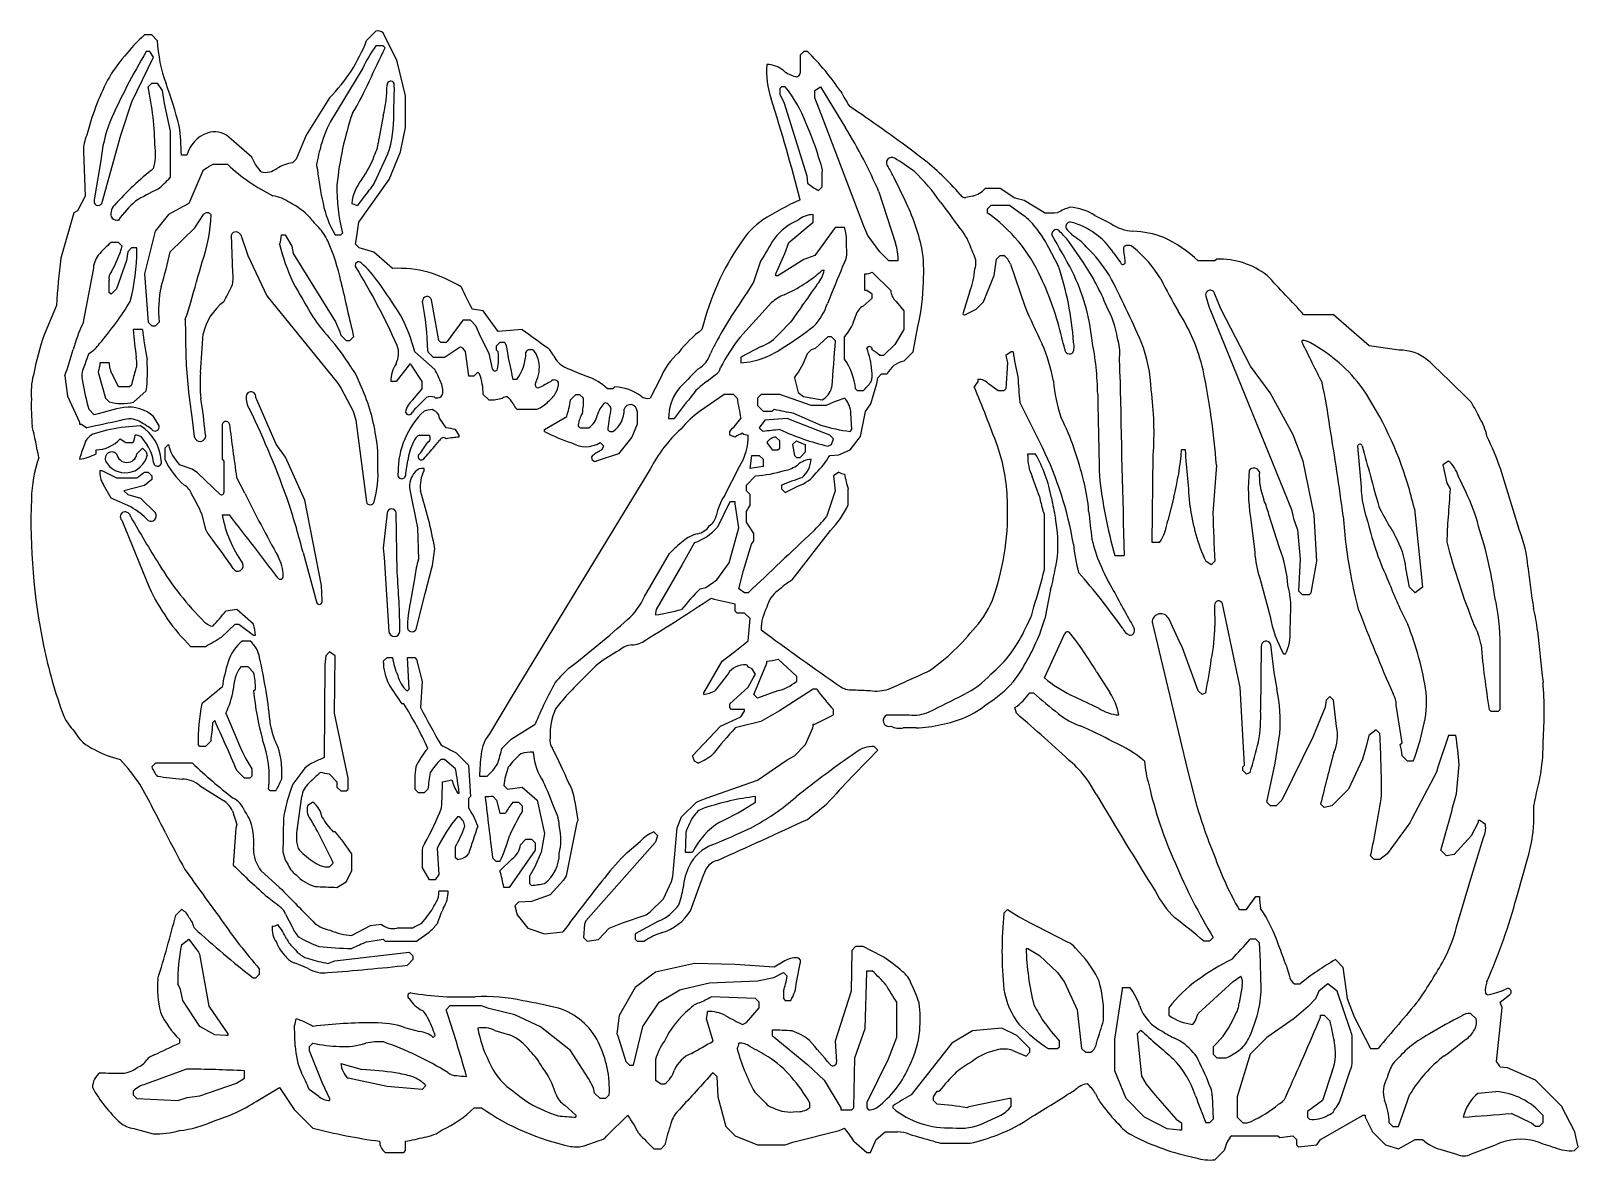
# Model space of a CAD drawing. Extents: x 0 to 12.5, y 0 to 9.1.
import ezdxf

# ---------------------------------------------------------------- set-up
doc = ezdxf.new("R2010")
doc.units = 0
doc.layers.add('WHITE', color=7, linetype='CONTINUOUS')

msp = doc.modelspace()

# ---------------------------------------------------------------- linework, layer by layer
at = {"layer": 'WHITE', "linetype": 'CONTINUOUS'}
for p, q in [((0.978331, 9.107036), (0.918331, 9.107036)), ((1.023331, 9.062036), (0.978331, 9.107036)), ((2.793331, 9.137036), (2.718331, 9.062036)), ((2.962831, 8.898536), (2.853331, 9.122036)), ((0.816792, 8.564728), (0.993331, 8.927036)), ((0.963331, 8.972036), (0.933331, 8.972036)), ((0.993331, 8.927036), (0.963331, 8.972036)), ((2.853331, 9.017036), (2.793331, 9.017036)), ((2.868331, 9.002036), (2.853331, 9.017036)), ((2.967562, 8.880882), (2.962831, 8.898536)), ((6.258331, 8.972036), (6.228331, 8.942036)), ((6.228331, 8.942036), (6.228331, 8.797921)), ((6.288331, 8.972036), (6.258331, 8.972036)), ((2.686622, 8.837381), (2.425074, 8.406168)), ((3.033331, 8.612036), (2.967562, 8.880882)), ((0.948331, 8.687036), (0.978331, 8.717036)), ((0.978331, 8.717036), (1.023331, 8.717036)), ((1.023331, 8.717036), (1.062031, 8.656136)), ((1.062031, 8.656136), (1.078037, 8.550712)), ((6.078331, 8.687036), (6.063331, 8.672036)), ((6.063331, 8.672036), (6.063331, 8.627036)), ((6.108331, 8.687036), (6.078331, 8.687036)), ((6.348331, 8.657036), (6.393331, 8.687036)), ((6.348331, 8.597036), (6.348331, 8.657036)), ((6.393331, 8.687036), (6.597341, 8.355222)), ((0.728625, 8.295712), (0.816792, 8.564728)), ((1.078037, 8.550712), (1.128331, 8.327036)), ((2.418331, 8.597036), (2.229331, 8.294036)), ((2.938747, 8.466813), (2.942168, 8.631183)), ((3.033331, 8.357036), (3.033331, 8.612036)), ((6.063331, 8.627036), (6.099331, 8.555036)), ((6.099331, 8.555036), (6.282562, 7.965882)), ((6.417562, 8.415882), (6.348331, 8.597036)), ((6.694595, 8.48398), (6.628486, 8.529022)), ((2.852477, 8.450519), (2.817949, 8.263215)), ((6.745572, 7.558932), (6.417562, 8.415882)), ((0.573331, 7.742036), (0.728625, 8.295712)), ((1.128331, 8.327036), (1.128331, 7.952036)), ((1.788331, 8.117036), (1.601807, 8.280104)), ((2.229331, 8.294036), (2.148331, 8.102036)), ((2.991331, 8.160536), (3.033331, 8.357036)), ((0.424919, 8.164163), (0.438331, 7.802036)), ((2.901331, 7.935536), (2.991331, 8.160536)), ((0.565751, 8.089271), (0.513331, 7.772036)), ((1.263331, 8.132036), (1.218331, 8.132036)), ((1.593331, 8.057036), (1.473331, 8.057036)), ((1.818331, 8.057036), (1.788331, 8.117036)), ((1.863331, 7.997036), (1.818331, 8.057036)), ((2.148331, 8.102036), (2.118331, 8.072036)), ((2.798157, 7.944938), (2.891386, 8.143332)), ((1.392963, 8.005978), (1.278331, 7.742036)), ((2.655211, 7.589876), (2.901331, 7.935536)), ((6.282562, 7.965882), (6.288331, 7.907036)), ((6.408331, 7.877036), (6.408331, 7.986996)), ((7.078883, 7.764891), (6.989051, 7.949185)), ((0.438331, 7.802036), (0.378331, 7.682036)), ((6.378331, 7.847036), (6.408331, 7.877036)), ((6.866362, 7.837501), (6.999927, 7.42015)), ((7.625321, 7.801541), (7.569365, 7.790999)), ((7.848331, 7.862036), (7.728331, 7.862036)), ((7.966831, 7.784036), (7.848331, 7.862036)), ((8.042177, 7.766267), (7.966831, 7.784036)), ((0.348331, 7.667036), (0.241461, 7.298388)), ((0.378331, 7.682036), (0.348331, 7.667036)), ((1.113331, 7.652036), (1.005331, 7.518536)), ((1.231831, 7.716536), (1.113331, 7.652036)), ((1.278331, 7.742036), (1.231831, 7.716536)), ((1.326792, 7.544728), (1.398331, 7.652036)), ((2.598331, 7.742036), (2.643331, 7.727036)), ((6.333331, 7.592036), (6.333331, 7.652036)), ((7.773331, 7.727036), (7.743331, 7.697036)), ((7.743331, 7.697036), (7.743331, 7.667036)), ((7.923331, 7.727036), (7.773331, 7.727036)), ((8.020095, 7.656662), (7.923331, 7.727036)), ((8.208331, 7.667036), (8.042177, 7.766267)), ((1.005331, 7.518536), (0.918331, 7.172036)), ((1.128331, 7.352036), (1.326792, 7.544728)), ((2.636648, 7.457704), (2.655211, 7.589876)), ((6.138331, 7.427036), (6.333331, 7.592036)), ((6.513331, 7.547036), (6.348331, 7.322036)), ((6.588331, 7.547036), (6.513331, 7.547036)), ((6.777331, 7.484036), (6.745572, 7.558932)), ((0.708331, 7.427036), (0.648331, 7.427036)), ((0.738331, 7.397036), (0.708331, 7.427036)), ((1.635312, 7.178547), (1.623881, 7.487188)), ((1.698331, 7.487036), (1.755331, 7.320536)), ((2.028331, 7.487036), (2.058331, 7.487036)), ((2.058331, 7.487036), (2.112562, 7.395882)), ((2.112562, 7.395882), (2.1241, 7.33819)), ((2.463331, 7.487036), (2.508331, 7.487036)), ((2.508331, 7.487036), (2.523331, 7.502036)), ((2.628331, 7.412036), (2.636648, 7.457704)), ((2.658331, 7.382036), (2.628331, 7.412036)), ((6.105331, 7.338536), (6.138331, 7.427036)), ((6.873331, 7.352036), (6.777331, 7.484036)), ((8.519897, 7.266996), (8.403414, 7.435249)), ((0.773425, 7.279866), (0.693331, 7.052036)), ((0.783331, 7.352036), (0.773425, 7.279866)), ((0.813331, 7.382036), (0.783331, 7.352036)), ((0.858331, 7.382036), (0.813331, 7.382036)), ((0.858331, 7.367036), (0.858331, 7.382036)), ((1.755331, 7.320536), (1.911331, 6.993536)), ((2.1241, 7.33819), (2.466331, 6.783536)), ((2.776831, 7.349036), (2.658331, 7.382036)), ((2.928331, 7.217036), (2.776831, 7.349036)), ((5.909115, 7.275048), (5.847244, 7.097505)), ((6.033331, 7.172036), (6.105331, 7.338536)), ((6.259831, 7.287536), (6.048331, 7.157036)), ((6.348331, 7.322036), (6.259831, 7.287536)), ((6.948331, 7.277036), (6.873331, 7.352036)), ((7.023331, 7.277036), (6.948331, 7.277036)), ((7.800331, 7.158536), (7.818331, 7.292036)), ((7.818331, 7.292036), (7.848331, 7.322036)), ((7.848331, 7.322036), (7.878331, 7.322036)), ((8.318421, 7.240808), (8.24408, 7.38196)), ((8.767419, 7.341909), (8.822615, 7.263059)), ((9.588331, 7.277036), (9.453331, 7.277036)), ((9.603331, 7.292036), (9.588331, 7.277036)), ((0.504095, 7.206358), (0.419002, 6.767802)), ((0.918331, 7.172036), (0.948331, 6.782036)), ((6.033331, 7.157036), (6.033331, 7.172036)), ((6.048331, 7.157036), (6.033331, 7.157036)), ((6.408331, 7.202036), (6.423331, 7.202036)), ((6.753331, 7.037036), (6.753331, 7.172036)), ((6.813331, 7.187036), (6.963331, 7.037036)), ((7.792831, 7.140536), (7.800331, 7.158536)), ((7.932227, 7.250727), (8.047519, 6.909757)), ((0.633331, 7.022036), (0.633331, 7.121478)), ((0.648331, 7.007036), (0.633331, 7.022036)), ((0.693331, 7.052036), (0.648331, 7.007036)), ((6.768331, 7.037036), (6.753331, 7.037036)), ((6.813331, 7.007036), (6.768331, 7.037036)), ((7.602772, 7.032292), (7.548331, 6.857036)), ((7.713331, 6.947036), (7.792831, 7.140536)), ((0.206051, 6.916682), (0.108428, 6.680152)), ((1.911331, 6.993536), (2.481792, 6.289344)), ((3.303331, 6.632036), (3.243331, 6.962036)), ((5.740639, 6.658375), (5.99787, 6.939661)), ((6.738856, 6.911871), (6.813331, 6.977036)), ((6.813331, 6.977036), (6.813331, 7.007036)), ((7.006171, 6.949982), (7.068331, 6.872036)), ((7.653331, 6.887036), (7.713331, 6.947036)), ((9.513331, 6.992036), (9.540331, 6.900536)), ((9.540331, 6.900536), (9.546331, 6.888536)), ((9.636331, 6.888536), (9.588331, 7.007036)), ((0.948331, 6.782036), (0.978331, 6.752036)), ((1.008331, 6.752036), (1.038331, 6.782036)), ((2.466331, 6.783536), (2.502331, 6.704036)), ((3.498331, 6.797036), (3.369331, 6.625036)), ((3.558331, 6.797036), (3.498331, 6.797036)), ((3.603331, 6.752036), (3.558331, 6.797036)), ((3.663331, 6.872036), (3.573331, 6.887036)), ((3.783331, 6.707036), (3.663331, 6.872036)), ((6.148799, 6.777504), (6.061426, 6.690132)), ((7.068331, 6.872036), (7.068331, 6.722036)), ((7.563331, 6.842036), (7.653331, 6.887036)), ((9.546331, 6.888536), (10.208425, 5.264206)), ((9.876931, 6.424736), (9.636331, 6.888536)), ((10.548331, 6.842036), (10.308331, 6.842036)), ((10.836258, 6.590694), (10.548331, 6.842036)), ((0.903331, 6.722036), (0.828331, 6.722036)), ((0.978331, 6.752036), (1.008331, 6.752036)), ((2.502331, 6.704036), (2.508331, 6.677036)), ((2.508331, 6.677036), (2.553331, 6.632036)), ((2.583331, 6.632036), (2.613331, 6.662036)), ((3.643831, 6.660536), (3.603331, 6.752036)), ((3.711331, 6.528536), (3.643831, 6.660536)), ((3.978331, 6.722036), (3.783331, 6.707036)), ((6.453331, 6.662036), (6.349831, 6.569036)), ((6.483331, 6.662036), (6.453331, 6.662036)), ((6.513331, 6.632036), (6.483331, 6.662036)), ((6.588331, 6.482036), (6.588331, 6.662036)), ((7.068331, 6.722036), (6.996792, 6.599728)), ((7.143331, 6.542036), (7.182418, 6.746612)), ((2.553331, 6.632036), (2.583331, 6.632036)), ((3.108331, 6.542036), (3.270244, 6.398916)), ((3.218981, 6.536386), (3.252473, 6.502894)), ((3.318331, 6.617036), (3.303331, 6.632036)), ((3.353331, 6.617036), (3.318331, 6.617036)), ((3.353369, 6.500395), (3.467675, 6.576599)), ((3.494703, 6.572045), (3.516331, 6.543536)), ((3.516331, 6.543536), (3.543331, 6.347036)), ((3.738252, 6.402581), (3.711331, 6.528536)), ((3.798331, 6.617036), (3.768331, 6.587036)), ((3.768331, 6.587036), (3.768331, 6.557036)), ((3.768331, 6.557036), (3.783331, 6.542036)), ((3.826432, 6.617036), (3.798331, 6.617036)), ((5.912137, 6.583757), (5.748331, 6.497036)), ((6.318331, 6.557036), (6.288331, 6.527036)), ((6.349831, 6.569036), (6.318331, 6.557036)), ((6.996792, 6.599728), (6.903331, 6.512036)), ((7.068331, 6.467036), (7.143331, 6.542036)), ((7.938331, 6.542036), (7.893331, 6.512036)), ((7.953331, 6.542036), (7.938331, 6.542036)), ((10.293331, 6.617036), (10.293331, 6.632036)), ((11.081009, 6.55478), (10.836258, 6.590694)), ((0.558331, 6.437036), (0.543331, 6.377036)), ((0.633331, 6.452036), (0.558331, 6.452036)), ((0.558331, 6.452036), (0.558331, 6.437036)), ((3.063331, 6.437036), (2.958331, 6.302036)), ((3.168331, 6.302036), (3.078331, 6.437036)), ((3.266615, 6.497036), (3.342275, 6.497036)), ((5.748331, 6.497036), (5.748331, 6.452036)), ((6.903331, 6.512036), (6.873331, 6.512036)), ((7.893331, 6.512036), (7.908331, 6.452036)), ((7.908331, 6.452036), (7.893331, 6.242036)), ((8.819964, 6.317109), (8.816313, 6.495261)), ((10.034869, 6.209728), (9.876931, 6.424736)), ((0.273331, 6.347036), (0.294792, 6.182844)), ((0.543331, 6.377036), (0.603331, 6.167036)), ((0.708331, 6.257036), (0.662101, 6.351985)), ((0.813331, 6.272036), (0.798331, 6.257036)), ((2.481792, 6.289344), (2.511792, 6.244344)), ((2.958331, 6.302036), (2.913331, 6.302036)), ((3.168331, 6.242036), (3.168331, 6.302036)), ((3.543331, 6.347036), (3.588331, 6.347036)), ((3.588331, 6.347036), (3.618331, 6.377036)), ((3.618331, 6.377036), (3.633331, 6.362036)), ((3.933331, 6.317036), (3.903331, 6.317036)), ((5.094027, 6.323507), (5.013331, 6.167036)), ((5.475399, 6.30269), (5.539904, 6.354294)), ((6.183331, 6.332036), (6.213331, 6.212036)), ((6.801331, 6.120536), (6.849412, 6.286022)), ((6.849412, 6.286022), (6.858331, 6.332036)), ((6.858331, 6.332036), (6.888331, 6.362036)), ((6.888331, 6.362036), (6.933331, 6.362036)), ((7.668331, 6.302036), (7.638331, 6.257036)), ((7.668331, 6.317036), (7.668331, 6.302036)), ((7.833331, 6.227036), (7.754649, 6.282404)), ((0.294792, 6.182844), (0.393331, 5.972036)), ((0.603331, 6.167036), (0.633331, 6.137036)), ((0.798331, 6.257036), (0.708331, 6.257036)), ((0.829831, 6.134036), (0.933331, 6.227036)), ((1.986931, 5.794736), (1.821316, 6.172812)), ((2.511792, 6.244344), (2.608037, 6.060712)), ((3.093398, 6.151568), (3.168331, 6.242036)), ((3.202297, 6.171002), (3.117914, 6.086619)), ((3.663331, 6.197036), (3.708331, 6.152036)), ((4.368331, 6.152036), (4.413331, 6.197036)), ((4.413331, 6.197036), (4.443331, 6.197036)), ((4.443331, 6.197036), (4.473331, 6.167036)), ((4.713331, 6.242036), (4.668331, 6.242036)), ((4.728331, 6.257036), (4.713331, 6.242036)), ((5.613331, 6.197036), (5.421383, 6.065072)), ((5.688331, 6.197036), (5.613331, 6.197036)), ((5.718331, 6.167036), (5.688331, 6.197036)), ((5.913331, 6.197036), (5.883331, 6.167036)), ((5.883331, 6.167036), (5.883331, 6.107036)), ((6.063331, 6.197036), (5.913331, 6.197036)), ((6.318331, 6.107036), (6.063331, 6.197036)), ((6.213331, 6.212036), (6.256023, 6.178574)), ((6.256023, 6.178574), (6.408331, 6.152036)), ((6.575297, 6.162176), (6.499831, 6.134036)), ((6.693331, 6.227036), (6.678331, 6.242036)), ((6.738331, 6.227036), (6.693331, 6.227036)), ((7.878331, 6.227036), (7.833331, 6.227036)), ((7.893331, 6.242036), (7.878331, 6.227036)), ((10.221331, 5.868536), (10.034869, 6.209728)), ((0.513331, 6.032036), (0.468331, 6.077036)), ((1.038331, 5.942036), (0.993331, 6.017036)), ((1.299959, 6.037359), (1.322863, 5.855745)), ((2.608037, 6.060712), (2.631331, 5.988536)), ((3.307831, 6.003536), (3.303331, 6.032036)), ((4.158331, 5.912036), (4.338331, 6.017036)), ((4.667641, 6.122726), (4.690953, 6.099414)), ((4.908331, 6.062036), (4.908331, 5.957036)), ((5.883331, 6.107036), (5.928331, 6.062036)), ((5.928331, 6.062036), (6.003331, 6.062036)), ((6.003331, 6.062036), (6.018331, 6.077036)), ((6.176353, 6.045122), (6.397351, 5.948076)), ((6.438331, 6.107036), (6.318331, 6.107036)), ((6.499831, 6.134036), (6.438331, 6.107036)), ((6.648331, 5.912036), (6.639743, 6.045934)), ((6.716713, 5.856006), (6.756931, 6.059336)), ((6.756931, 6.059336), (6.801331, 6.120536)), ((8.190573, 5.766242), (8.006702, 6.134604)), ((0.393331, 5.972036), (0.393331, 5.957036)), ((0.393331, 5.957036), (0.408331, 5.957036)), ((0.408331, 5.957036), (0.453331, 5.927036)), ((0.888331, 5.942036), (0.731085, 5.927927)), ((1.548331, 5.942036), (1.548331, 5.672036)), ((2.631331, 5.988536), (2.716407, 5.326997)), ((3.363331, 5.927036), (3.307831, 6.003536)), ((3.468331, 5.867036), (3.438331, 5.912036)), ((4.158331, 5.897036), (4.158331, 5.912036)), ((4.451042, 5.927036), (4.518331, 5.927036)), ((4.691128, 5.897036), (4.713331, 5.897036)), ((4.908331, 5.957036), (4.866331, 5.850536)), ((5.163331, 6.002036), (5.208331, 6.002036)), ((5.658331, 5.867036), (5.658331, 5.897036)), ((5.943331, 5.987036), (5.898331, 5.927036)), ((5.898331, 5.927036), (5.928331, 5.897036)), ((6.123331, 6.002036), (5.943331, 5.987036)), ((6.211831, 5.967536), (6.123331, 6.002036)), ((6.468331, 5.867036), (6.211831, 5.967536)), ((6.633331, 5.897036), (6.648331, 5.912036)), ((0.723331, 5.837036), (0.768331, 5.807036)), ((0.768331, 5.807036), (0.828331, 5.807036)), ((0.889831, 5.855036), (0.940395, 5.785595)), ((1.113331, 5.792036), (1.083331, 5.762036)), ((2.061792, 5.689344), (1.986931, 5.794736)), ((3.148874, 5.867036), (3.228331, 5.867036)), ((3.266804, 5.774562), (3.309461, 5.824238)), ((3.468331, 5.852036), (3.468331, 5.867036)), ((4.638331, 5.777036), (4.608331, 5.807036)), ((4.623331, 5.747036), (4.638331, 5.777036)), ((4.866331, 5.850536), (4.758331, 5.717036)), ((5.703331, 5.852036), (5.658331, 5.867036)), ((5.958331, 5.807036), (6.003331, 5.747036)), ((6.063331, 5.822036), (6.033331, 5.852036)), ((6.063331, 5.762036), (6.063331, 5.822036)), ((6.198331, 5.822036), (6.168331, 5.792036)), ((6.168331, 5.792036), (6.183331, 5.702036)), ((6.273331, 5.732036), (6.273331, 5.792036)), ((6.453331, 5.777036), (6.483331, 5.792036)), ((6.498331, 5.837036), (6.468331, 5.867036)), ((6.483331, 5.792036), (6.498331, 5.837036)), ((6.633331, 5.747036), (6.716713, 5.856006)), ((10.302562, 5.655882), (10.221331, 5.868536)), ((10.743331, 5.777036), (10.770648, 5.446015)), ((0.528331, 5.717036), (0.528331, 5.747036)), ((0.858331, 5.717036), (0.903331, 5.762036)), ((0.903331, 5.762036), (0.933331, 5.732036)), ((0.933331, 5.732036), (0.940831, 5.702036)), ((1.083331, 5.762036), (1.083331, 5.672036)), ((1.548331, 5.672036), (1.563331, 5.657036)), ((1.563331, 5.657036), (1.563331, 5.404168)), ((2.217562, 5.340882), (2.061792, 5.689344)), ((3.036148, 5.555972), (3.051736, 5.660762)), ((4.758331, 5.717036), (4.578331, 5.657036)), ((5.823331, 5.597036), (5.838331, 5.702036)), ((5.838331, 5.702036), (5.898331, 5.702036)), ((5.898331, 5.702036), (5.928331, 5.672036)), ((5.928331, 5.672036), (5.928331, 5.612036)), ((6.003331, 5.747036), (6.048331, 5.747036)), ((6.048331, 5.747036), (6.063331, 5.762036)), ((6.183331, 5.702036), (6.198331, 5.687036)), ((6.198331, 5.687036), (6.228331, 5.687036)), ((6.228331, 5.687036), (6.273331, 5.732036)), ((6.468331, 5.702036), (6.542317, 5.708117)), ((6.542317, 5.708117), (6.633331, 5.747036)), ((8.073331, 5.702036), (8.073331, 5.717036)), ((8.073331, 5.717036), (8.133331, 5.717036)), ((9.078331, 4.997036), (9.08822, 5.7043)), ((9.348331, 5.747036), (9.318331, 5.747036)), ((10.391402, 5.221541), (10.302562, 5.655882)), ((11.478331, 5.657036), (11.433331, 5.627036)), ((0.558331, 5.582036), (0.573331, 5.582036)), ((0.573331, 5.582036), (0.693331, 5.522036)), ((0.693331, 5.522036), (0.858331, 5.522036)), ((0.918331, 5.567036), (0.948331, 5.567036)), ((0.948331, 5.567036), (0.978331, 5.537036)), ((0.978331, 5.537036), (0.978331, 5.507036)), ((1.305331, 5.591036), (1.203331, 5.627036)), ((1.349839, 5.563295), (1.305331, 5.591036)), ((1.529434, 5.389784), (1.349839, 5.563295)), ((1.731537, 5.397904), (1.665647, 5.526925)), ((3.183331, 5.582036), (3.183331, 5.597036)), ((5.014918, 5.59292), (4.269527, 4.368932)), ((5.615606, 5.377173), (5.737608, 5.613908)), ((5.793331, 5.462036), (5.868331, 5.537036)), ((5.928331, 5.612036), (5.823331, 5.597036)), ((6.543331, 5.567036), (6.498331, 5.537036)), ((6.498331, 5.537036), (6.513331, 5.417036)), ((8.167508, 5.369174), (8.108423, 5.533069)), ((9.599769, 5.624135), (9.570674, 5.236085)), ((11.433331, 5.627036), (11.466331, 5.478536)), ((11.620936, 5.403635), (11.558638, 5.536651)), ((12.054245, 5.094899), (11.899524, 5.59668)), ((0.648331, 5.357036), (0.588173, 5.464989)), ((0.919831, 5.459036), (0.753331, 5.417036)), ((0.753331, 5.417036), (0.783331, 5.387036)), ((0.978331, 5.507036), (0.919831, 5.459036)), ((3.068018, 5.4236), (3.1291, 5.11819)), ((5.793331, 5.417036), (5.793331, 5.462036)), ((5.823331, 5.387036), (5.793331, 5.417036)), ((6.078331, 5.462036), (6.078331, 5.432036)), ((6.078331, 5.432036), (6.108331, 5.402036)), ((6.108331, 5.402036), (6.215472, 5.455606)), ((6.513331, 5.417036), (6.441331, 5.205536)), ((6.618331, 5.302697), (6.618331, 5.429467)), ((11.466331, 5.478536), (11.493331, 5.432036)), ((0.810047, 5.285629), (0.648331, 5.357036)), ((0.783331, 5.387036), (0.888331, 5.357036)), ((0.888331, 5.357036), (1.008331, 5.237036)), ((2.351745, 4.651304), (2.217562, 5.340882)), ((5.658331, 5.327036), (5.559457, 5.123162)), ((5.703331, 5.327036), (5.658331, 5.327036)), ((5.703331, 5.312036), (5.703331, 5.327036)), ((5.733331, 5.117036), (5.703331, 5.312036)), ((5.823331, 5.297036), (5.823331, 5.387036)), ((9.255433, 5.364476), (9.205409, 5.177)), ((10.208425, 5.264206), (10.224412, 5.193049)), ((11.203084, 5.271824), (11.268331, 4.637036)), ((0.734689, 5.179613), (0.957215, 4.635553)), ((1.381933, 5.232609), (1.414109, 5.106112)), ((1.548331, 5.222036), (1.608331, 5.222036)), ((2.883331, 5.237036), (2.853331, 4.952036)), ((2.965924, 4.756753), (2.958331, 5.237036)), ((5.793331, 5.162036), (5.793331, 5.252036)), ((5.853331, 5.072036), (5.793331, 5.162036)), ((8.208331, 4.780047), (8.208331, 5.193014)), ((9.875392, 5.202877), (9.91019, 4.91905)), ((10.109363, 4.954955), (10.024978, 5.225394)), ((10.224412, 5.193049), (10.256327, 5.101598)), ((10.413331, 4.847036), (10.391402, 5.221541)), ((3.1291, 5.11819), (3.138331, 4.862036)), ((5.654869, 4.834344), (5.733331, 5.117036)), ((5.835331, 4.983536), (5.853331, 5.012036)), ((5.853331, 5.012036), (5.853331, 5.072036)), ((6.165317, 4.695027), (6.47588, 5.095217)), ((10.256327, 5.101598), (10.278331, 4.862036)), ((2.203954, 4.916283), (2.313331, 4.517036)), ((2.853331, 4.952036), (2.861156, 4.876737)), ((4.968078, 4.559934), (5.170867, 4.909182)), ((5.373331, 4.997036), (5.271792, 4.814728)), ((5.7691, 4.770882), (5.835331, 4.983536)), ((8.778331, 4.892036), (8.853331, 4.892036)), ((9.138331, 4.997036), (9.078331, 4.997036)), ((2.861156, 4.876737), (2.898331, 4.277036)), ((3.19295, 4.584488), (3.246331, 4.791874)), ((5.271792, 4.814728), (5.062831, 4.455536)), ((5.553331, 4.697036), (5.654869, 4.834344)), ((5.733331, 4.622036), (5.7691, 4.770882)), ((9.558331, 4.817036), (9.513331, 4.847036)), ((9.588331, 4.847036), (9.558331, 4.817036)), ((10.278331, 4.862036), (10.263331, 4.607036)), ((10.368331, 4.592036), (10.413331, 4.847036)), ((11.163331, 4.637036), (11.134742, 4.78976)), ((2.358331, 4.532036), (2.351745, 4.651304)), ((3.107845, 4.721552), (3.071259, 4.507547)), ((5.464831, 4.634036), (5.553331, 4.697036)), ((9.950057, 4.708884), (10.034589, 4.398493)), ((11.208331, 4.592036), (11.163331, 4.637036)), ((11.268331, 4.637036), (11.208331, 4.592036)), ((2.358331, 4.517036), (2.358331, 4.532036)), ((3.123331, 4.307036), (3.19295, 4.584488)), ((5.418331, 4.622036), (5.464831, 4.634036)), ((5.778331, 4.592036), (5.733331, 4.622036)), ((5.808331, 4.592036), (5.778331, 4.592036)), ((8.257456, 4.616705), (8.211337, 4.381577)), ((10.263331, 4.607036), (10.293331, 4.577036)), ((10.293331, 4.577036), (10.353331, 4.577036)), ((10.353331, 4.577036), (10.368331, 4.592036)), ((1.668331, 4.457036), (1.578331, 4.442036)), ((1.803331, 4.337036), (1.668331, 4.457036)), ((5.062831, 4.455536), (5.058331, 4.427036)), ((5.058331, 4.427036), (5.058331, 4.412036)), ((5.703331, 4.442036), (5.703331, 4.502036)), ((5.718331, 4.427036), (5.703331, 4.442036)), ((5.778331, 4.427036), (5.718331, 4.427036)), ((5.823331, 4.382036), (5.778331, 4.427036)), ((9.584385, 4.4908), (9.588331, 4.322036)), ((9.792562, 3.825882), (9.648331, 4.502036)), ((10.196482, 4.286354), (10.201615, 4.470471)), ((1.543275, 4.233259), (1.653331, 4.337036)), ((1.653331, 4.337036), (1.683331, 4.337036)), ((1.683331, 4.337036), (1.803331, 4.247036)), ((4.269527, 4.368932), (3.89645, 3.75718)), ((5.808331, 4.202036), (5.823331, 4.382036)), ((8.208331, 3.902036), (8.373331, 4.262036)), ((9.078331, 4.352036), (9.361948, 3.166427)), ((9.291331, 4.218536), (9.213331, 4.382036)), ((1.293331, 4.157036), (1.413331, 4.157036)), ((1.713331, 4.202036), (1.773331, 4.202036)), ((1.803331, 4.247036), (1.818331, 4.247036)), ((5.700631, 4.115636), (5.808331, 4.202036)), ((9.324331, 4.145036), (9.291331, 4.218536)), ((9.453331, 3.797036), (9.324331, 4.145036)), ((9.963331, 4.157036), (9.957732, 3.641864)), ((11.898331, 3.647036), (11.898331, 4.169286)), ((2.388331, 4.082036), (2.380681, 4.006892)), ((2.418331, 4.112036), (2.388331, 4.082036)), ((2.463331, 4.082036), (2.418331, 4.112036)), ((2.456869, 3.616228), (2.463331, 4.082036)), ((2.853331, 4.037036), (2.883331, 4.067036)), ((2.883331, 4.067036), (2.928331, 4.067036)), ((3.063331, 3.812036), (3.048331, 4.067036)), ((3.048331, 4.067036), (3.108331, 4.067036)), ((3.108331, 4.067036), (3.123331, 4.052036)), ((3.123331, 4.052036), (3.168331, 3.872036)), ((5.448331, 3.782036), (5.598331, 4.037036)), ((5.598331, 4.037036), (5.700631, 4.115636)), ((5.853331, 3.767036), (5.958331, 4.022036)), ((5.958331, 4.022036), (5.958331, 4.037036)), ((6.049831, 4.055036), (6.198331, 3.917036)), ((10.143331, 4.097036), (10.158331, 4.097036)), ((1.758331, 3.992036), (1.698331, 3.992036)), ((1.803331, 3.947036), (1.758331, 3.992036)), ((2.380681, 4.006892), (2.373331, 3.257036)), ((5.808331, 3.827036), (5.849869, 3.904344)), ((5.868331, 3.932036), (5.838331, 3.977036)), ((5.849869, 3.904344), (5.868331, 3.932036)), ((6.198331, 3.917036), (6.198331, 3.872036)), ((8.6292, 3.951478), (8.73578, 3.784158)), ((1.803331, 3.797036), (1.818331, 3.812036)), ((3.048331, 3.797036), (3.063331, 3.812036)), ((3.168331, 3.872036), (3.153331, 3.662036)), ((5.448331, 3.767036), (5.448331, 3.782036)), ((5.658331, 3.692036), (5.808331, 3.827036)), ((5.883331, 3.737036), (5.853331, 3.767036)), ((6.044818, 3.796531), (5.883331, 3.737036)), ((6.333331, 3.812036), (6.061831, 3.635036)), ((6.363331, 3.812036), (6.333331, 3.812036)), ((8.088331, 3.782036), (8.118331, 3.782036)), ((8.649326, 3.654896), (8.419899, 3.763637)), ((9.483331, 3.767036), (9.453331, 3.797036)), ((9.513331, 3.782036), (9.483331, 3.767036)), ((9.828331, 3.197036), (9.792562, 3.825882)), ((3.018331, 3.692036), (3.003331, 3.692036)), ((3.89645, 3.75718), (3.712746, 3.449589)), ((5.658331, 3.662036), (5.658331, 3.692036)), ((5.673331, 3.647036), (5.658331, 3.662036)), ((5.778331, 3.647036), (5.673331, 3.647036)), ((5.778331, 3.632036), (5.778331, 3.647036)), ((6.061831, 3.635036), (5.910227, 3.549794)), ((6.498331, 3.602036), (6.498331, 3.647036)), ((7.980331, 3.615536), (7.968331, 3.662036)), ((10.479331, 3.665036), (10.386331, 3.435536)), ((10.488331, 3.722036), (10.479331, 3.665036)), ((10.518331, 3.752036), (10.488331, 3.722036)), ((10.548331, 3.722036), (10.518331, 3.752036)), ((10.572084, 3.508258), (10.548331, 3.722036)), ((11.103331, 3.377036), (11.056351, 3.682646)), ((11.808331, 3.647036), (11.823331, 3.632036)), ((11.883331, 3.632036), (11.898331, 3.647036)), ((1.488331, 3.557036), (1.473331, 3.542036)), ((1.578331, 3.617036), (1.676404, 3.388443)), ((2.568331, 3.092036), (2.456869, 3.616228)), ((3.888331, 3.407036), (4.083331, 3.527036)), ((5.358331, 3.272036), (5.583331, 3.512036)), ((5.583331, 3.512036), (5.748331, 3.587036)), ((5.910227, 3.549794), (5.734344, 3.505955)), ((5.748331, 3.587036), (5.778331, 3.632036)), ((6.330331, 3.498536), (6.333331, 3.512036)), ((6.333331, 3.512036), (6.333331, 3.527036)), ((6.333331, 3.527036), (6.348331, 3.527036)), ((6.348331, 3.527036), (6.498331, 3.602036)), ((6.933331, 3.602036), (7.111457, 3.602036)), ((11.823331, 3.632036), (11.883331, 3.632036)), ((1.458331, 3.392036), (1.413331, 3.347036)), ((3.813331, 3.332036), (3.888331, 3.407036)), ((5.734344, 3.505955), (5.703331, 3.497036)), ((6.273331, 3.362036), (6.330331, 3.498536)), ((7.167743, 3.497036), (7.064435, 3.497036)), ((10.074607, 3.212654), (10.113266, 3.451634)), ((10.380331, 3.423536), (10.128331, 2.912036)), ((10.386331, 3.435536), (10.380331, 3.423536)), ((10.833331, 3.437036), (10.813037, 3.348359)), ((10.893331, 3.482036), (10.833331, 3.437036)), ((10.923331, 3.452036), (10.893331, 3.482036)), ((11.478331, 3.437036), (11.393625, 3.180712)), ((11.538331, 3.437036), (11.478331, 3.437036)), ((1.368331, 3.347036), (1.353331, 3.362036)), ((1.413331, 3.347036), (1.368331, 3.347036)), ((3.443316, 3.297051), (3.543331, 3.197036)), ((4.068331, 3.287036), (4.068331, 3.302036)), ((5.373331, 3.227036), (5.358331, 3.272036)), ((6.124831, 3.239036), (6.183331, 3.272036)), ((6.183331, 3.272036), (6.273331, 3.362036)), ((6.858331, 3.317036), (6.828331, 3.347036)), ((10.813037, 3.348359), (10.783037, 3.243359)), ((11.088331, 3.362036), (11.103331, 3.377036)), ((11.148331, 3.227036), (11.103331, 3.272036)), ((1.008331, 3.212036), (0.978331, 3.182036)), ((1.308331, 3.212036), (1.008331, 3.212036)), ((1.728331, 3.092036), (1.668331, 3.152036)), ((1.788331, 3.167036), (1.788331, 3.107036)), ((2.028331, 3.185253), (2.028331, 3.080833)), ((2.216649, 3.172849), (2.121024, 3.041365)), ((3.348331, 3.242036), (3.318331, 3.242036)), ((3.438331, 3.167036), (3.348331, 3.242036)), ((3.543331, 3.197036), (3.558331, 2.942036)), ((5.403331, 3.212036), (5.373331, 3.227036)), ((5.884831, 3.074036), (6.124831, 3.239036)), ((9.361948, 3.166427), (9.438815, 2.871513)), ((9.813331, 3.182036), (9.828331, 3.197036)), ((9.813331, 3.152036), (9.813331, 3.182036)), ((9.843331, 3.122036), (9.813331, 3.152036)), ((9.873331, 3.137036), (9.843331, 3.122036)), ((10.008331, 2.897036), (10.074607, 3.212654)), ((10.783037, 3.243359), (10.668331, 3.002036)), ((11.193331, 3.227036), (11.148331, 3.227036)), ((11.383037, 3.138359), (11.181331, 2.760536)), ((11.393625, 3.180712), (11.383037, 3.138359)), ((1.365048, 3.030486), (1.558981, 2.909143)), ((1.773331, 3.092036), (1.728331, 3.092036)), ((1.788331, 3.107036), (1.773331, 3.092036)), ((2.418331, 3.122036), (2.478331, 3.062036)), ((2.478331, 3.062036), (2.478331, 3.017036)), ((2.478331, 3.017036), (2.508331, 2.987036)), ((2.568331, 3.002036), (2.568331, 3.092036)), ((3.333331, 3.062036), (3.408331, 3.077036)), ((3.633331, 3.107036), (3.693331, 3.107036)), ((3.828331, 3.032036), (3.858331, 3.002036)), ((3.858331, 3.002036), (3.978331, 3.017036)), ((3.978331, 3.017036), (4.098331, 2.912036)), ((5.476831, 2.931536), (5.884831, 3.074036)), ((8.6258, 2.961964), (8.566117, 3.060952)), ((1.938331, 2.987036), (1.923331, 3.002036)), ((1.983331, 2.987036), (1.938331, 2.987036)), ((2.158704, 2.689509), (2.192426, 2.941369)), ((2.283331, 2.897036), (2.238331, 2.867036)), ((2.508331, 2.987036), (2.553331, 2.987036)), ((2.553331, 2.987036), (2.568331, 3.002036)), ((3.138331, 2.972036), (3.108331, 3.002036)), ((3.183331, 2.972036), (3.138331, 2.972036)), ((3.213331, 3.002036), (3.183331, 2.972036)), ((3.558331, 2.942036), (3.543331, 2.927036)), ((3.543331, 2.927036), (3.543331, 2.852036)), ((3.739831, 2.945036), (3.771331, 2.913536)), ((3.771331, 2.913536), (3.798331, 2.807036)), ((3.903331, 2.897036), (3.948331, 2.897036)), ((3.948331, 2.897036), (3.978331, 2.867036)), ((4.098331, 2.912036), (4.158331, 2.642036)), ((4.4034, 2.901804), (4.428331, 2.747036)), ((5.268331, 2.777036), (5.388331, 2.897036)), ((5.388331, 2.897036), (5.419831, 2.909036)), ((5.419831, 2.909036), (5.476831, 2.931536)), ((5.868331, 2.897036), (5.868331, 2.942036)), ((10.038331, 2.867036), (10.008331, 2.897036)), ((10.128331, 2.912036), (10.083331, 2.867036)), ((10.473331, 2.852036), (10.443331, 2.882036)), ((10.668331, 3.002036), (10.533331, 2.867036)), ((1.63216, 2.82555), (1.668331, 2.717036)), ((3.468331, 2.777036), (3.453331, 2.777036)), ((3.798331, 2.807036), (3.843331, 2.807036)), ((3.978331, 2.867036), (3.978331, 2.822036)), ((5.233037, 2.688359), (5.268331, 2.777036)), ((10.083331, 2.867036), (10.038331, 2.867036)), ((10.533331, 2.867036), (10.473331, 2.852036)), ((11.181331, 2.760536), (11.166331, 2.730536)), ((1.66026, 2.686541), (1.638331, 2.387036)), ((1.668331, 2.717036), (1.66026, 2.686541)), ((2.463331, 2.657036), (2.448331, 2.657036)), ((4.158331, 2.642036), (4.132831, 2.490536)), ((4.419412, 2.731022), (4.334869, 2.299344)), ((4.428331, 2.747036), (4.419412, 2.731022)), ((5.043331, 2.657036), (5.073331, 2.627036)), ((5.198625, 2.295712), (5.233037, 2.688359)), ((11.166331, 2.730536), (10.983331, 2.477036)), ((11.718331, 2.732036), (11.661792, 2.624728)), ((11.733331, 2.747036), (11.718331, 2.747036)), ((11.718331, 2.747036), (11.718331, 2.732036)), ((11.778331, 2.717036), (11.733331, 2.747036)), ((3.288331, 2.522036), (3.303331, 2.312036)), ((3.438331, 2.447036), (3.438331, 2.537036)), ((4.083331, 2.507036), (3.873331, 2.207036)), ((3.963331, 2.552036), (4.008331, 2.597036)), ((4.008331, 2.597036), (4.053331, 2.597036)), ((4.053331, 2.597036), (4.083331, 2.567036)), ((4.083331, 2.567036), (4.083331, 2.507036)), ((5.054731, 2.569736), (4.492831, 1.935536)), ((4.828032, 2.487904), (4.932094, 2.578094)), ((5.061331, 2.580536), (5.054731, 2.569736)), ((5.073331, 2.627036), (5.061331, 2.580536)), ((11.463331, 2.462036), (11.418331, 2.507036)), ((11.661792, 2.624728), (11.524831, 2.474036)), ((11.666905, 2.301932), (11.763947, 2.611196)), ((2.448331, 2.402036), (2.418331, 2.372036)), ((2.598331, 2.342036), (2.598331, 2.477036)), ((3.453331, 2.432036), (3.438331, 2.447036)), ((3.768331, 2.417036), (3.738331, 2.447036)), ((3.798331, 2.417036), (3.768331, 2.417036)), ((3.798331, 2.342036), (3.896642, 2.437141)), ((4.132831, 2.490536), (4.080331, 2.373536)), ((5.298331, 2.492036), (5.358331, 2.492036)), ((10.878331, 2.432036), (10.848331, 2.462036)), ((10.923331, 2.432036), (10.878331, 2.432036)), ((10.983331, 2.477036), (10.923331, 2.432036)), ((11.524831, 2.474036), (11.463331, 2.462036)), ((2.013331, 2.207036), (1.862837, 2.342935)), ((2.553331, 2.252036), (2.598331, 2.342036)), ((3.228331, 2.267036), (3.169225, 2.370471)), ((3.273331, 2.267036), (3.228331, 2.267036)), ((3.303331, 2.312036), (3.273331, 2.267036)), ((4.080331, 2.373536), (4.038331, 2.297036)), ((4.038331, 2.297036), (4.038331, 2.237036)), ((4.311792, 2.264728), (4.203331, 2.147036)), ((4.334869, 2.299344), (4.311792, 2.264728)), ((5.188037, 2.253359), (5.198625, 2.295712)), ((5.341476, 2.016733), (5.429242, 2.261836)), ((11.543919, 1.887784), (11.666905, 2.301932)), ((2.478331, 2.207036), (2.553331, 2.252036)), ((3.378331, 2.177036), (3.303331, 2.177036)), ((3.873331, 2.207036), (3.828331, 2.207036)), ((4.038331, 2.237036), (4.053331, 2.222036)), ((4.203331, 2.147036), (4.052523, 2.093497)), ((5.121792, 2.114728), (5.188037, 2.253359)), ((9.843331, 2.027036), (9.918331, 2.132036)), ((9.918331, 2.132036), (9.948331, 2.132036)), ((1.218331, 2.027036), (1.173331, 1.982036)), ((3.948331, 2.087036), (3.918331, 2.057036)), ((3.918331, 2.057036), (3.936792, 1.984344)), ((4.052523, 2.093497), (3.948331, 2.087036)), ((4.981023, 1.985497), (5.015638, 2.008574)), ((5.015638, 2.008574), (5.121792, 2.114728)), ((7.908331, 2.027036), (7.878331, 1.997036)), ((9.783331, 2.027036), (9.843331, 2.027036)), ((2.061972, 1.991124), (2.11566, 1.887697)), ((2.746831, 1.895036), (2.598331, 1.817036)), ((2.838331, 1.907036), (2.746831, 1.895036)), ((3.203982, 1.964506), (3.156348, 1.910459)), ((3.936792, 1.984344), (4.023331, 1.877036)), ((4.483831, 1.908536), (4.473331, 1.802036)), ((4.492831, 1.935536), (4.483831, 1.908536)), ((4.683331, 1.877036), (4.789831, 1.919036)), ((4.789831, 1.919036), (4.981023, 1.985497)), ((5.08189, 1.932955), (4.893331, 1.832036)), ((8.394854, 1.762129), (8.149132, 1.890445)), ((1.218331, 1.742036), (1.278331, 1.787036)), ((1.278331, 1.787036), (1.356331, 1.683536)), ((2.721084, 1.766515), (2.853331, 1.787036)), ((2.853331, 1.787036), (2.868331, 1.772036)), ((2.868331, 1.772036), (3.123331, 1.772036)), ((3.093331, 1.877036), (2.962217, 1.877036)), ((3.123331, 1.772036), (3.225189, 1.844791)), ((4.023331, 1.877036), (4.158331, 1.832036)), ((4.158331, 1.832036), (4.308331, 1.847036)), ((4.473331, 1.802036), (4.503331, 1.772036)), ((4.503331, 1.772036), (4.594831, 1.784036)), ((4.594831, 1.784036), (4.683331, 1.877036)), ((4.893331, 1.832036), (4.893331, 1.787036)), ((4.893331, 1.787036), (4.908331, 1.772036)), ((4.908331, 1.772036), (4.968331, 1.772036)), ((9.543331, 1.772036), (9.498331, 1.772036)), ((9.573331, 1.802036), (9.543331, 1.772036)), ((9.918331, 1.787036), (9.873331, 1.787036)), ((9.948331, 1.757036), (9.918331, 1.787036)), ((1.356331, 1.683536), (1.365331, 1.665536)), ((1.365331, 1.665536), (1.440331, 1.245536)), ((2.462007, 1.61233), (3.063331, 1.682036)), ((3.063331, 1.682036), (3.093331, 1.652036)), ((3.093331, 1.652036), (3.093331, 1.622036)), ((6.648331, 1.697036), (6.64117, 1.367347)), ((6.678331, 1.727036), (6.648331, 1.697036)), ((6.738331, 1.727036), (6.678331, 1.727036)), ((8.058331, 1.712036), (8.073331, 1.712036)), ((8.073331, 1.712036), (8.166258, 1.655694)), ((8.166258, 1.655694), (8.313331, 1.517036)), ((8.519372, 1.649561), (8.457714, 1.71583)), ((1.848331, 1.547036), (1.848331, 1.502036)), ((2.24626, 1.549864), (2.133246, 1.59507)), ((2.403331, 1.592036), (2.462007, 1.61233)), ((3.093331, 1.622036), (3.048331, 1.577036)), ((5.045638, 1.513574), (4.893331, 1.397036)), ((5.056831, 1.520036), (5.045638, 1.513574)), ((5.373331, 1.592036), (5.056831, 1.520036)), ((5.7039, 1.583863), (5.373331, 1.592036)), ((6.018331, 1.562036), (5.7039, 1.583863)), ((6.017177, 1.477805), (6.093331, 1.517036)), ((6.106124, 1.613012), (6.018331, 1.562036)), ((6.093331, 1.517036), (6.123331, 1.487036)), ((6.199323, 1.438839), (6.228331, 1.592036)), ((6.756331, 1.065536), (6.768331, 1.517036)), ((6.768331, 1.517036), (6.768331, 1.532036)), ((6.768331, 1.532036), (6.813331, 1.532036)), ((8.313331, 1.517036), (8.369672, 1.439109)), ((10.163452, 1.576673), (10.190099, 1.49673)), ((10.563331, 1.622036), (10.623331, 1.562036)), ((10.623331, 1.562036), (10.659412, 1.308049)), ((1.21225, 1.381022), (1.188331, 1.427036)), ((1.230331, 1.290536), (1.21225, 1.381022)), ((1.818331, 1.472036), (1.803331, 1.472036)), ((1.848331, 1.502036), (1.818331, 1.472036)), ((4.893331, 1.397036), (4.7641, 1.170882)), ((5.254654, 1.376742), (5.297007, 1.38733)), ((5.297007, 1.38733), (5.493598, 1.434824)), ((5.493598, 1.434824), (5.883064, 1.449248)), ((5.883064, 1.449248), (6.017177, 1.477805)), ((8.369672, 1.439109), (8.47225, 1.216022)), ((8.778331, 0.977036), (8.838331, 1.382036)), ((8.838331, 1.382036), (8.838331, 1.397036)), ((8.838331, 1.397036), (8.898331, 1.397036)), ((9.453331, 1.187036), (9.735631, 1.445636)), ((9.735631, 1.445636), (9.798331, 1.487036)), ((9.807614, 1.410063), (9.782998, 1.272397)), ((10.233331, 1.427036), (10.278331, 1.427036)), ((10.503331, 1.427036), (10.428331, 1.367036)), ((10.578331, 1.367036), (10.503331, 1.427036)), ((1.368331, 1.082036), (1.230331, 1.290536)), ((4.956331, 1.080536), (5.088331, 1.277036)), ((5.088331, 1.277036), (5.254654, 1.376742)), ((5.868331, 1.307036), (5.508331, 1.322036)), ((5.898331, 1.277036), (5.868331, 1.307036)), ((5.898331, 1.232036), (5.898331, 1.277036)), ((6.093331, 1.367036), (6.093331, 1.307036)), ((6.093331, 1.307036), (6.108331, 1.292036)), ((6.108331, 1.292036), (6.153331, 1.292036)), ((6.64117, 1.367347), (6.513331, 0.962036)), ((7.008331, 1.277036), (7.008331, 0.992036)), ((10.401331, 1.305536), (10.341583, 1.243319)), ((10.428331, 1.367036), (10.401331, 1.305536)), ((10.681806, 1.05661), (10.578331, 1.367036)), ((10.659412, 1.308049), (10.716331, 1.158536)), ((11.793331, 1.337036), (11.778331, 1.352036)), ((11.898331, 1.277036), (11.973331, 1.337036)), ((11.913331, 1.232036), (11.898331, 1.277036)), ((1.440331, 1.245536), (1.593331, 1.022036)), ((3.393331, 1.247036), (3.363331, 1.217036)), ((3.648331, 1.247036), (3.393331, 1.247036)), ((3.707007, 1.226742), (3.648331, 1.247036)), ((3.919831, 1.176536), (3.707007, 1.226742)), ((4.125631, 1.078436), (3.919831, 1.176536)), ((4.7641, 1.170882), (4.743331, 1.022036)), ((5.470831, 1.142036), (5.478331, 1.187036)), ((5.523331, 0.962036), (5.470831, 1.142036)), ((5.478331, 1.187036), (5.478331, 1.202036)), ((5.793331, 1.112036), (5.898331, 1.232036)), ((8.47225, 1.216022), (8.508331, 0.902036)), ((9.213331, 1.232036), (9.213331, 1.172036)), ((9.426792, 1.124728), (9.453331, 1.187036)), ((10.230079, 1.145753), (10.008331, 0.992036)), ((10.341583, 1.243319), (10.230079, 1.145753)), ((10.443331, 1.157036), (10.443331, 1.172036)), ((10.443331, 1.172036), (10.473331, 1.172036)), ((10.473331, 1.172036), (10.518331, 1.127036)), ((10.716331, 1.158536), (10.848331, 0.902036)), ((11.703331, 1.142036), (11.658331, 1.187036)), ((11.868331, 0.797036), (11.913331, 1.232036)), ((1.489231, 1.013336), (1.368331, 1.082036)), ((1.578331, 1.007036), (1.489231, 1.013336)), ((1.593331, 1.007036), (1.578331, 1.007036)), ((1.593331, 1.022036), (1.593331, 1.007036)), ((2.140061, 0.922292), (2.133612, 1.089729)), ((3.025945, 1.073859), (3.146134, 1.040649)), ((3.258331, 0.992036), (3.273331, 1.007036)), ((3.756226, 1.049635), (3.874925, 1.014454)), ((4.368331, 0.887036), (4.125631, 1.078436)), ((4.743331, 1.022036), (4.75225, 1.006022)), ((4.75225, 1.006022), (4.818331, 0.797036)), ((4.878331, 0.767036), (4.956331, 1.080536)), ((5.763331, 1.097036), (5.793331, 1.112036)), ((6.003331, 1.052036), (6.003331, 1.007036)), ((6.003331, 1.007036), (6.291258, 0.770694)), ((6.670554, 0.826778), (6.756331, 1.065536)), ((7.624138, 1.045574), (7.458331, 0.947036)), ((7.863331, 1.067036), (7.624138, 1.045574)), ((7.983331, 1.007036), (7.863331, 1.067036)), ((8.088331, 0.902036), (7.983331, 1.007036)), ((8.988331, 1.052036), (8.958331, 1.022036)), ((8.958331, 1.022036), (8.993625, 0.678359)), ((9.408331, 1.097036), (9.426792, 1.124728)), ((1.203331, 0.977036), (1.203331, 0.947036)), ((2.283331, 0.947036), (2.253331, 0.917036)), ((2.253331, 0.917036), (2.253331, 0.887036)), ((2.253331, 0.887036), (2.355331, 0.630536)), ((4.515331, 0.660536), (4.368331, 0.887036)), ((6.513331, 0.962036), (6.524485, 0.794727)), ((7.008331, 0.992036), (6.940572, 0.815139)), ((7.458331, 0.947036), (7.128331, 0.527036)), ((7.950063, 0.887262), (8.058331, 0.842036)), ((8.088331, 0.872036), (8.088331, 0.902036)), ((8.238331, 0.902036), (8.313331, 0.902036)), ((8.313331, 0.902036), (8.328331, 0.917036)), ((8.328331, 0.917036), (8.328331, 0.962036)), ((8.508331, 0.902036), (8.538331, 0.872036)), ((8.778331, 0.722036), (8.778331, 0.977036)), ((9.573331, 0.917036), (9.573331, 0.857036)), ((10.008331, 0.992036), (9.873331, 0.857036)), ((10.698331, 0.804594), (10.698331, 0.950135)), ((10.848331, 0.902036), (10.908331, 0.902036)), ((2.508331, 0.782036), (2.682094, 0.733514)), ((4.818331, 0.797036), (4.848331, 0.767036)), ((4.848331, 0.767036), (4.878331, 0.767036)), ((5.058331, 0.813335), (5.058331, 0.647036)), ((6.291258, 0.770694), (6.423331, 0.647036)), ((6.663331, 0.422036), (6.670554, 0.826778)), ((6.940572, 0.815139), (6.768331, 0.467036)), ((8.058331, 0.842036), (8.088331, 0.872036)), ((8.538331, 0.872036), (8.583331, 0.872036)), ((9.573331, 0.857036), (9.603331, 0.827036)), ((9.603331, 0.827036), (9.678331, 0.827036)), ((9.873331, 0.857036), (9.768331, 0.512036)), ((11.957177, 0.746267), (11.898331, 0.752036)), ((1.259169, 0.735494), (0.928701, 0.613099)), ((1.665331, 0.623036), (1.728331, 0.662036)), ((1.728331, 0.662036), (1.728331, 0.722036)), ((2.355331, 0.630536), (2.418331, 0.497036)), ((2.883769, 0.59404), (2.568331, 0.662036)), ((4.555572, 0.583932), (4.515331, 0.660536)), ((5.058331, 0.647036), (5.103331, 0.617036)), ((5.523331, 0.707036), (5.553331, 0.677036)), ((5.553331, 0.677036), (5.56225, 0.511022)), ((6.423331, 0.647036), (6.558331, 0.422036)), ((8.868331, 0.497036), (8.778331, 0.722036)), ((8.993625, 0.678359), (9.029869, 0.614728)), ((10.538451, 0.718963), (10.458331, 0.482036)), ((10.612642, 0.513751), (10.683715, 0.723833)), ((12.183331, 0.647036), (11.957177, 0.746267)), ((12.393331, 0.437036), (12.183331, 0.647036)), ((0.828331, 0.557036), (0.828331, 0.527036)), ((0.828331, 0.527036), (0.858331, 0.497036)), ((1.188331, 0.482036), (1.264138, 0.505574)), ((1.264138, 0.505574), (1.367523, 0.518497)), ((1.367523, 0.518497), (1.665331, 0.623036)), ((1.824897, 0.475042), (2.013331, 0.587036)), ((2.013331, 0.587036), (2.131643, 0.408723)), ((2.331105, 0.515532), (2.253331, 0.572036)), ((3.168331, 0.572036), (2.883769, 0.59404)), ((3.198331, 0.602036), (3.168331, 0.572036)), ((4.563331, 0.542036), (4.555572, 0.583932)), ((4.608331, 0.497036), (4.563331, 0.542036)), ((4.683331, 0.527036), (4.653331, 0.497036)), ((5.103331, 0.617036), (5.133331, 0.617036)), ((5.56225, 0.511022), (5.628331, 0.272036)), ((5.950618, 0.459749), (5.860652, 0.549714)), ((7.308331, 0.512036), (7.338331, 0.557036)), ((7.308331, 0.482036), (7.308331, 0.512036)), ((7.338331, 0.557036), (7.353331, 0.557036)), ((9.029869, 0.614728), (9.104642, 0.523962)), ((9.104642, 0.523962), (9.273331, 0.332036)), ((9.564578, 0.520842), (9.573331, 0.332036)), ((9.768331, 0.512036), (9.768331, 0.347036)), ((11.073331, 0.272036), (11.167214, 0.533838)), ((11.718331, 0.542036), (11.863705, 0.55415)), ((0.858331, 0.497036), (1.188331, 0.482036)), ((2.131643, 0.408723), (2.283331, 0.257036)), ((2.418331, 0.497036), (2.418331, 0.482036)), ((3.588331, 0.422036), (3.648331, 0.422036)), ((4.322747, 0.443562), (4.413331, 0.362036)), ((4.653331, 0.497036), (4.608331, 0.497036)), ((6.303331, 0.467036), (6.303331, 0.422036)), ((6.558331, 0.422036), (6.558331, 0.407036)), ((6.558331, 0.407036), (6.648331, 0.407036)), ((6.648331, 0.407036), (6.663331, 0.422036)), ((6.768331, 0.467036), (6.768331, 0.422036)), ((6.768331, 0.422036), (6.783331, 0.407036)), ((6.978331, 0.437036), (6.978331, 0.422036)), ((7.338331, 0.452036), (7.308331, 0.482036)), ((7.594485, 0.431267), (7.578331, 0.422036)), ((7.923331, 0.497036), (7.594485, 0.431267)), ((7.938331, 0.497036), (7.923331, 0.497036)), ((7.938331, 0.437036), (7.938331, 0.497036)), ((9.018331, 0.347036), (8.868331, 0.497036)), ((10.458331, 0.482036), (10.338331, 0.392036)), ((10.338331, 0.392036), (10.338331, 0.347036)), ((12.151023, 0.298574), (11.988331, 0.377036)), ((12.502831, 0.228536), (12.393331, 0.437036)), ((0.83205, 0.254276), (0.988603, 0.213274)), ((4.413331, 0.362036), (4.413331, 0.347036)), ((4.660059, 0.19383), (4.833331, 0.362036)), ((5.628331, 0.272036), (5.703331, 0.197036)), ((6.544831, 0.239036), (6.588331, 0.257036)), ((7.718668, 0.302216), (7.838421, 0.354735)), ((9.200801, 0.253154), (9.018331, 0.347036)), ((9.303331, 0.242036), (9.200801, 0.253154)), ((9.273331, 0.332036), (9.318331, 0.302036)), ((9.318331, 0.302036), (9.318331, 0.242036)), ((9.543331, 0.302036), (9.513331, 0.302036)), ((9.573331, 0.332036), (9.543331, 0.302036)), ((9.768331, 0.347036), (9.813331, 0.302036)), ((10.338331, 0.347036), (10.353331, 0.332036)), ((10.443331, 0.167036), (10.788331, 0.362036)), ((10.788331, 0.362036), (10.803331, 0.362036)), ((10.803331, 0.362036), (10.803331, 0.347036)), ((10.803331, 0.347036), (10.863331, 0.227036)), ((10.998331, 0.302036), (11.028331, 0.272036)), ((11.028331, 0.272036), (11.073331, 0.272036)), ((12.183331, 0.272036), (12.151023, 0.298574)), ((12.213331, 0.272036), (12.183331, 0.272036)), ((12.243331, 0.302036), (12.213331, 0.272036)), ((12.243331, 0.362036), (12.243331, 0.302036)), ((3.033331, 0.077036), (3.033331, 0.152036)), ((4.481015, 0.115138), (4.602681, 0.15859)), ((5.703331, 0.197036), (5.883331, 0.122036)), ((6.108331, 0.122036), (6.169344, 0.145955)), ((6.169344, 0.145955), (6.544831, 0.239036)), ((6.663331, 0.152036), (6.768331, 0.062036)), ((6.798331, 0.062036), (6.843331, 0.167036)), ((6.843331, 0.167036), (6.918331, 0.227036)), ((6.918331, 0.227036), (7.016828, 0.227036)), ((7.431012, 0.137036), (7.606117, 0.137036)), ((9.318331, 0.242036), (9.303331, 0.242036)), ((9.723331, 0.197036), (10.098331, 0.197036)), ((10.098331, 0.197036), (10.113331, 0.182036)), ((10.113331, 0.182036), (10.218331, 0.197036)), ((10.218331, 0.197036), (10.248331, 0.167036)), ((10.248331, 0.167036), (10.248331, 0.122036)), ((10.413331, 0.122036), (10.443331, 0.167036)), ((10.863331, 0.227036), (10.968331, 0.122036)), ((11.073331, 0.092036), (11.208331, 0.167036)), ((11.208331, 0.167036), (11.268331, 0.167036)), ((11.664196, 0.049062), (11.867227, 0.125824)), ((12.5191, 0.15319), (12.502831, 0.228536)), ((12.528331, 0.107036), (12.5191, 0.15319)), ((2.868331, 0.062036), (3.018331, 0.062036)), ((3.018331, 0.062036), (3.033331, 0.077036)), ((5.043331, 0.092036), (5.103331, 0.092036)), ((5.103331, 0.092036), (5.133331, 0.122036)), ((5.883331, 0.122036), (6.108331, 0.122036)), ((6.768331, 0.062036), (6.798331, 0.062036)), ((9.588331, 0.002036), (9.663331, 0.077036)), ((10.248331, 0.122036), (10.263331, 0.107036)), ((10.263331, 0.107036), (10.413331, 0.122036)), ((10.968331, 0.122036), (11.073331, 0.092036)), ((11.407947, 0.087863), (11.544203, 0.048799)), ((12.498331, 0.077036), (12.528331, 0.107036))]:
    msp.add_line(p, q, dxfattribs=at)
for centre, radius, start, end in [((2.063546, 7.877742), 1.680084, 132.972081, 141.076192), ((2.166746, 9.111449), 1.144483, -177.525505, -159.579426), ((1.46852, 9.539091), 1.337762, -44.765128, -20.891955), ((2.807341, 9.065577), 0.072819, 50.834801, 101.092712), ((1.607026, 8.195175), 1.126186, 139.047444, 151.135855), ((5.829947, 6.079542), 5.687123, 149.429105, 155.908693), ((3.708104, 8.352176), 1.130862, 143.990234, 154.592246), ((-51.01145, 34.592542), 59.648175, -25.690637, -25.405644), ((4.762737, 7.427627), 2.17086, 34.244557, 45.351146), ((6.665725, 8.816382), 0.709205, 175.904223, 198.774087), ((5.957582, 8.656445), 0.210593, 49.68437, 89.796327), ((6.256556, 9.023065), 0.26255, -128.299439, -104.499915), ((6.198331, 8.797921), 0.03, -104.499915, 0), ((2.46251, 7.784591), 2.074281, 152.610894, 165.743066), ((-1.609505, 8.142724), 2.615109, 1.072571, 12.013435), ((-2.975235, 7.255301), 4.32233, 14.946197, 19.697051), ((0.663838, 9.654127), 2.271122, -31.365943, -23.890307), ((1.829326, 8.703682), 1.054006, -13.897846, -0.089496), ((2.913331, 8.701679), 0.030002, 22.334006, 179.318522), ((2.343475, 8.6642), 0.599603, -3.156583, 4.675937), ((5.257857, 8.008188), 1.088182, 20.879062, 38.59686), ((7.777429, 9.290982), 1.378641, -152.257539, -146.448312), ((-7.762852, 4.200617), 14.439813, 14.319652, 17.6889), ((1.798556, 7.967033), 1.23885, 159.49547, 174.337421), ((3.336925, 7.936695), 1.025611, 152.758026, 166.167069), ((5.044848, 7.642746), 2.57876, 161.241983, 174.414743), ((1.935357, 8.448513), 1.003556, -17.703982, 1.04487), ((4.016527, 7.387247), 2.473141, 16.274724, 24.072257), ((-1.562201, -3.557359), 14.600292, 53.045174, 55.561406), ((0.747526, 8.165772), 0.322611, 156.303789, 180.28572), ((-0.97807, 8.090538), 2.196792, 1.082406, 7.310765), ((1.516217, 8.065848), 0.261405, 109.646067, 165.333039), ((1.48747, 8.146134), 0.176128, 49.521022, 109.619771), ((3.000445, 6.157424), 4.215208, 23.489134, 31.426023), ((0.603072, 8.137788), 0.405669, -15.843465, 7.633613), ((3.258131, 7.925273), 0.952304, 164.366072, 169.794091), ((2.41394, 8.301376), 0.405807, -25.548333, -5.396026), ((2.838599, 5.741698), 2.937308, 128.918718, 137.40436), ((1.635794, 7.712528), 0.380893, 115.247649, 129.607876), ((2.684235, 9.241376), 1.610196, -132.648394, -116.755347), ((1.897264, 8.147453), 0.154197, -102.712826, -52.150808), ((2.15749, 7.76948), 0.30508, 97.374699, 122.877994), ((2.43407, 8.052569), 0.120522, 159.889339, 197.559441), ((1.940288, 8.451823), 0.900642, -34.813368, -21.184), ((6.229718, 8.001357), 0.179189, -4.596876, 26.149415), ((6.97194, 8.070643), 0.044518, 59.970347, 224.889796), ((6.42821, 7.704318), 0.611966, 23.586357, 33.179436), ((5.218304, 5.296625), 3.326314, 54.473243, 57.730732), ((5.823031, 6.334709), 2.256008, 41.03698, 51.893235), ((0.359623, 8.671853), 1.053114, -50.600177, -43.118792), ((4.726046, 8.290238), 2.422432, -173.504687, -166.972258), ((3.869323, 7.855103), 1.391528, 178.409389, 194.698109), ((2.964094, 7.704569), 0.367677, 140.661064, 174.151273), ((2.516267, 8.052092), 0.301569, -44.620226, -20.813072), ((6.61637, 8.301595), 0.513115, -129.740385, -117.63975), ((5.909588, 6.718688), 1.786854, 35.363108, 45.985406), ((0.544542, 7.759459), 0.03365, 158.052365, 328.817533), ((1.718241, 6.358924), 1.650393, 114.720354, 121.873423), ((1.906004, 7.470814), 0.337008, 55.590343, 80.891582), ((18.285208, -4.281557), 19.719904, 142.069874, 142.485805), ((7.203126, 5.607251), 2.374136, 114.241878, 122.540687), ((7.562497, 7.831191), 0.040775, -157.94816, -80.302583), ((7.571217, 8.011619), 0.216933, -75.557717, -43.593441), ((0.697722, 7.65772), 0.051782, 159.615636, 281.822035), ((0.734055, 7.666908), 0.085332, 132.592961, 174.048003), ((1.520078, 7.013812), 1.00541, 132.043518, 143.840698), ((0.284136, 7.676825), 1.174745, -20.226473, -1.27138), ((1.427977, 7.628546), 0.037824, 35.96509, 141.609212), ((1.840513, 7.234193), 0.574783, 43.756559, 63.55915), ((3.113256, 7.880138), 0.759561, -169.687692, -148.832678), ((6.335468, 7.461104), 0.190944, 90.641184, 129.921484), ((5.499897, 6.991427), 1.75825, 12.759326, 26.097865), ((12.676422, 11.526217), 6.513892, -144.599985, -142.414021), ((7.024244, 6.629089), 1.262703, 24.051447, 55.285916), ((7.83619, 7.352936), 0.355064, 39.569446, 58.805227), ((8.235299, 9.911434), 2.24456, -90.688434, -87.942054), ((8.604783, 7.150863), 0.592635, 108.835154, 119.17328), ((8.387123, 7.294479), 0.418114, 56.811061, 86.389461), ((20.681704, 31.319568), 26.572457, -117.00499, -116.694855), ((2.779005, 8.025698), 0.655061, -143.0261, -133.105037), ((1.953134, 7.216568), 0.502536, 26.386944, 41.177846), ((6.326226, 7.043573), 0.692423, 125.302152, 146.650755), ((6.399582, 7.166213), 0.479177, 112.924817, 142.360998), ((6.178883, 7.427949), 0.426414, -5.399644, 16.217011), ((7.178226, 7.25139), 0.451803, 18.286801, 41.890078), ((7.360854, 6.925063), 0.994406, 27.35276, 41.127153), ((8.302941, 7.49486), 0.035483, 26.422086, 192.73879), ((8.41899, 7.552904), 0.039137, 90.964884, 200.179109), ((10.095863, 9.094529), 2.314059, -137.775772, -135.950601), ((8.271542, 7.018504), 0.592018, 33.111887, 75.643933), ((8.958721, 7.904953), 0.389789, -123.369005, -95.172942), ((1.513409, 6.446062), 1.307926, 131.407679, 137.783379), ((-0.067516, 7.616416), 0.835175, -30.577422, -15.228904), ((1.661077, 7.473275), 0.039714, 20.274128, 159.491359), ((3.849483, 7.879455), 1.894712, -165.717877, -155.911712), ((1.838946, 7.485913), 0.189389, -22.959594, 0.339729), ((0.978002, 6.797267), 1.563489, 11.592991, 24.269654), ((7.538499, 6.200716), 2.168758, 145.656525, 166.091184), ((13.139274, 3.03311), 8.382675, 148.132174, 149.599828), ((6.647856, 7.289105), 0.375669, -1.841025, 20.415819), ((5.817915, 6.569552), 1.969747, 22.683353, 24.716302), ((-6.992668, -1.243727), 17.581931, 28.682249, 29.773718), ((7.965577, 7.105333), 0.548221, 36.998437, 47.674388), ((8.195218, 7.086451), 0.464443, 40.924191, 59.254352), ((8.885471, 7.345241), 0.058089, 43.594681, 128.152945), ((8.902895, 6.754678), 0.762355, 69.26598, 88.445389), ((8.691035, 6.456907), 1.11969, 47.093053, 64.516026), ((8.689044, 6.322233), 8.503795, 173.408458, 175.991533), ((0.730693, 7.194896), 0.226888, 145.039974, 177.104266), ((-0.949323, 7.388006), 1.807775, -14.041954, -0.664645), ((-3.12836, 8.316098), 4.364497, -16.579123, -12.761154), ((-45.377153, 20.258667), 48.533713, -15.92337, -15.521952), ((2.654299, 7.241833), 0.027755, 46.709866, 200.670269), ((6.397241, 7.34763), 0.210045, -33.180502, 11.031667), ((6.096334, 7.193971), 1.133721, -4.370026, 9.431283), ((7.509086, 7.260205), 0.143825, -20.221889, 28.649193), ((7.781264, 7.192651), 0.161748, 21.042106, 53.122357), ((7.006175, 6.23347), 1.832902, 21.537138, 34.324138), ((7.705421, 6.518713), 1.21126, 31.92949, 46.04548), ((8.910566, 7.369908), 0.064499, 160.987638, 200.227751), ((8.528618, 7.265844), 0.331663, -1.38252, 14.272046), ((8.359884, 6.668412), 0.914416, 30.412494, 51.626449), ((9.620489, 6.650832), 0.641433, 52.59945, 91.5328), ((0.712597, 7.138306), 0.081033, 138.913306, 191.985603), ((1.399467, 7.142818), 0.238536, -17.018332, 8.614537), ((-2.207623, 4.269591), 5.671202, 24.177056, 31.491114), ((2.030173, 6.543578), 0.964279, 35.529066, 48.165329), ((2.964443, 6.178818), 1.038846, 75.890171, 91.992106), ((2.87948, 6.077742), 1.159025, 58.600683, 73.033666), ((5.633166, 8.068347), 1.162487, -66.297747, -48.178212), ((6.210943, 7.236558), 0.215175, -42.347313, -9.232355), ((142.842247, -48.895219), 147.375838, 157.613738, 157.739756), ((6.752543, 7.302685), 0.130652, -89.654732, -62.272781), ((7.022727, 7.260518), 0.623329, -21.477787, -4.603359), ((6.060287, 6.129769), 2.347319, 12.98938, 25.591886), ((5.978241, 6.44881), 2.470568, 3.90679, 18.697605), ((6.932772, 6.462065), 1.66857, 5.920486, 26.047143), ((1.784063, 3.503976), 7.852073, 23.389857, 27.744259), ((8.842749, 7.270166), 0.021352, -160.557362, -35.253921), ((-209.521249, -198.802196), 301.02258, 43.090459, 43.173491), ((1.957935, 6.874741), 0.924265, 167.757173, 185.756499), ((-0.282018, 7.985859), 2.11655, -29.435925, -25.549707), ((21.079521, 17.947359), 21.840429, -150.239007, -149.387797), ((53.319936, 18.602603), 52.09354, -167.256508, -166.749201), ((-1.869178, 3.779038), 5.744192, 32.18172, 35.368138), ((5.367536, 7.896638), 2.058754, -156.236436, -150.633461), ((1.820096, 9.523214), 4.701275, -35.06589, -31.062196), ((4.12623, 8.536623), 2.66879, -37.497344, -32.782267), ((7.078837, 7.03981), 0.115539, -178.624199, -128.970958), ((5.501597, 7.136288), 1.7254, -13.052683, -0.953217), ((14.298161, 9.745238), 5.775105, -153.088093, -150.1445), ((9.550344, 7.001968), 0.038323, 7.599304, 195.020561), ((-1.569932, 8.413345), 2.789408, -40.330723, -31.656754), ((-4.201309, 8.58921), 5.736764, -18.157847, -16.672046), ((1.819468, 6.596015), 0.434647, 126.439708, 167.841966), ((3.207531, 6.952334), 0.037091, 15.162869, 182.467956), ((0.669648, 6.481909), 2.544393, 1.533318, 10.617949), ((6.228372, 6.685668), 0.342993, 111.895172, 132.224198), ((13.683549, 1.569796), 9.159295, 144.319701, 145.349374), ((5.997627, 7.078577), 0.475196, -43.919052, -17.861728), ((6.803661, 6.800238), 0.12908, 120.136033, 163.878074), ((12.908462, 8.989905), 5.287323, -156.832419, -153.179294), ((8.045457, 6.534155), 0.76263, 8.686304, 29.210765), ((1.433035, 6.279938), 1.125289, 154.307211, 165.645602), ((13.885683, 6.860125), 12.636047, -179.733848, -178.470205), ((3.335408, 7.509749), 1.25527, -146.977821, -137.1176), ((1.753935, 6.183549), 1.401036, 14.825291, 27.867379), ((7.360807, 5.694007), 2.034293, 146.316134, 153.259641), ((6.257014, 6.946872), 0.436923, -40.685963, -14.6889), ((7.557006, 6.850711), 0.010736, 143.906151, 306.09385), ((8.064912, 6.070117), 1.462853, 12.817423, 33.161916), ((2.142509, 5.952992), 2.16015, 160.328607, 169.369961), ((12.615702, 7.836204), 11.839911, -174.600322, -173.493295), ((4.733952, 7.16708), 3.856387, -173.373042, -169.670469), ((-13.057736, 7.518628), 14.476182, -4.538827, -3.291142), ((1.205637, 5.580571), 1.618515, 31.408103, 41.618844), ((36.220779, 51.639463), 55.291507, -125.67139, -125.403965), ((6.025205, 5.934869), 0.984859, 126.939669, 142.305801), ((7.102734, 5.612877), 1.717081, 142.491375, 152.158795), ((5.79078, 6.912018), 0.349976, -69.710956, -39.346271), ((4.350804, 9.349678), 3.274189, -57.632228, -52.590016), ((3.678544, 5.403935), 4.834321, 13.87999, 15.02733), ((8.381617, 6.52534), 0.435736, -3.958361, 16.532194), ((-2.806765, 7.47537), 3.280264, -20.11934, -16.223411), ((11.464953, 2.431932), 11.734376, 159.574843, 160.14517), ((0.312491, 6.78512), 0.301485, -58.874943, -35.968952), ((5.141704, 6.644851), 3.889479, -178.201527, -171.014262), ((2.793724, 6.530076), 0.183278, -27.514906, 19.838693), ((3.233123, 6.550528), 0.02, -178.466679, -135), ((3.353331, 6.637036), 0.02, -90, -36.869898), ((3.478769, 6.559958), 0.02, 37.184708, 123.690068), ((3.410941, 6.488092), 0.376276, -13.195681, 8.242536), ((3.826432, 6.597036), 0.02, 9.708162, 90), ((8.645884, 7.421546), 4.869471, -170.291838, -166.88987), ((3.633926, 6.542319), 0.374694, -36.959084, -0.766903), ((4.032485, 6.534592), 0.024052, 68.925119, 173.527811), ((4.051369, 6.526747), 0.031972, 30.030458, 108.670484), ((3.90123, 6.420523), 0.215774, 11.296003, 34.502752), ((3.941151, 6.351701), 0.331127, 27.96323, 41.71365), ((5.661297, 6.080854), 0.61699, 132.319429, 156.840869), ((5.306152, 6.584545), 0.204546, -61.61029, -16.400998), ((6.227321, 6.212377), 0.790192, 149.844117, 156.553362), ((5.698437, 7.129867), 0.679665, -85.790208, -53.402489), ((5.547164, 6.800356), 0.789957, -36.359018, -20.242494), ((29.01341, 4.695958), 22.583224, 175.08195, 176.051514), ((6.789213, 6.559684), 0.024262, -6.265024, 149.395126), ((6.181427, 6.346348), 0.628802, 3.841669, 21.033758), ((6.589361, 6.19591), 0.424941, 48.067299, 58.192906), ((10.580224, 6.937238), 2.656455, -171.444326, -167.004514), ((6.896866, 6.051294), 1.406343, 10.303433, 23.153568), ((8.4106, 6.563394), 0.038896, 179.644914, 313.824517), ((8.336338, 6.583267), 0.111975, -25.346188, 17.606991), ((6.186372, 6.158287), 2.452681, 0.918742, 11.187932), ((7.865611, 6.181678), 1.208047, 2.459391, 21.33218), ((10.302204, 6.530092), 0.102329, 53.987899, 94.974424), ((28.805359, 15.642995), 20.595221, -154.007402, -152.994635), ((9.77191, 5.514153), 1.247321, 35.719361, 61.745982), ((11.087768, 6.207834), 0.347012, 50.250559, 91.115942), ((0.575777, 6.345506), 0.164224, 154.048013, 194.594721), ((0.810836, 6.448917), 0.177533, 178.993243, 213.092328), ((0.706935, 6.449894), 0.151826, -26.33396, 17.089998), ((-0.166443, 6.381207), 1.110527, -7.979989, 4.875623), ((2.205794, 6.120356), 0.487377, 19.163336, 38.540872), ((3.205032, 6.292784), 0.291848, 148.469679, 178.18335), ((3.070831, 6.433942), 0.008113, 22.417257, 157.582743), ((3.266615, 6.517036), 0.02, -135.000002, -90), ((2.796146, 6.120429), 0.54984, 19.2351, 30.430112), ((3.342275, 6.517036), 0.02, -90, -56.309932), ((3.757811, 6.406762), 0.02, -167.935113, -13.195682), ((3.841459, 6.414854), 0.275566, -25.981679, 10.017502), ((4.416869, 6.598559), 0.204864, -153.443559, -117.105899), ((8.208801, 15.653648), 10.021272, -112.811638, -111.699133), ((9.843172, 1.966483), 6.277611, 135.010645, 137.226671), ((5.501842, 6.428918), 0.08377, -62.976287, -9.707369), ((6.168108, 6.187578), 0.51312, 6.092376, 35.019714), ((7.109543, 6.274763), 0.19664, 102.097899, 153.652068), ((3.826746, 5.204417), 5.788261, 4.158274, 11.86625), ((6.031119, 0.679966), 7.83844, 44.052834, 47.668656), ((0.587026, 6.206863), 0.585727, 165.707041, 184.773241), ((2.54547, 6.66728), 2.159374, -170.318189, -164.136847), ((11.783271, 3.385575), 11.343335, 164.680266, 165.25822), ((2.489784, 6.28128), 1.120502, 175.301607, 186.051222), ((1.232647, 5.617115), 1.579507, 8.882711, 24.828027), ((3.177964, 6.224048), 0.157698, -9.863005, 29.445155), ((3.118278, 6.183163), 0.54523, 1.458042, 19.151651), ((4.113956, 6.27664), 0.030333, 144.78233, 238.636117), ((4.087886, 6.362827), 0.112559, -84.758513, -56.011144), ((4.418311, 5.82718), 0.516917, 113.936035, 121.164207), ((4.238184, 6.275497), 0.038195, 26.440579, 140.790996), ((4.114493, 6.291454), 0.157894, -29.997967, 0.380799), ((4.35915, 5.920378), 0.446158, 46.133037, 71.108035), ((5.752826, 5.87898), 0.506455, 123.215067, 144.547546), ((6.397954, 6.600807), 0.505531, -47.677284, -37.060572), ((6.667049, 6.353447), 0.146031, -23.103802, 13.879673), ((7.677095, 6.21399), 0.103418, 41.416915, 94.861194), ((16.791988, 6.875271), 8.816453, -176.518425, -175.18092), ((9.421384, 6.391213), 1.144272, -175.570288, -160.735339), ((130.791768, 8.460052), 121.990627, -178.993464, -178.323958), ((5.474985, 5.230849), 5.0924, 7.918923, 12.01868), ((1.569171, 6.102421), 1.566831, 177.962642, 186.09117), ((-1.398453, 5.679344), 2.815854, 4.190916, 9.893556), ((1.900157, 6.166943), 0.157551, 174.502676, 214.577302), ((1.782486, 6.178795), 0.039289, -8.759558, 175.268255), ((3.180128, 6.032214), 0.147538, 126.004452, 171.619164), ((3.236969, 6.098119), 0.08071, 68.343543, 115.442074), ((3.289047, 6.215709), 0.04806, -117.635219, -22.863729), ((3.709137, 6.538007), 0.385972, -90.119615, -73.662374), ((3.869883, 6.039746), 0.138108, 95.117434, 112.195914), ((3.726959, 6.020728), 0.203896, 29.933537, 50.167419), ((4.023524, 6.338992), 0.260481, -50.362097, -29.049364), ((3.630952, 6.245064), 0.743224, -17.867099, -7.190516), ((3.997244, 6.135921), 0.477103, -11.078654, 3.739222), ((4.715687, 5.879256), 0.377991, 53.391971, 88.083156), ((4.994236, 6.25344), 0.088489, -126.906155, -77.538251), ((5.547271, 6.006031), 0.383961, 144.388432, 180.596159), ((20.083159, -5.358686), 18.717011, 141.968604, 142.629044), ((12.209228, 7.261972), 6.5826, -170.425036, -168.965271), ((6.323576, 6.2949), 0.166113, -59.321429, -15.313826), ((6.582284, 6.143436), 0.02, 38.568476, 110.449548), ((6.447028, 6.035584), 0.192992, 3.07413, 38.568476), ((-3.205866, 1.701494), 11.762209, 20.285236, 22.786803), ((87.378495, 7.490597), 78.750373, -179.059232, -178.579481), ((6.401439, 5.889561), 2.693161, -3.944453, 7.337541), ((8.400977, 4.642696), 2.870635, 16.897872, 33.865864), ((1.452761, 2.784391), 3.380787, 101.939799, 106.133307), ((0.737358, 6.513923), 0.39098, -105.43035, -76.319004), ((0.791374, 5.792276), 0.302165, 48.058997, 97.232954), ((-4.659598, 2.953818), 7.14863, 19.274096, 25.91049), ((3.652142, 5.570623), 0.679169, 133.651644, 180.40778), ((3.061591, 6.060175), 0.028176, -166.752583, -14.531881), ((3.219414, 5.969297), 0.155134, 130.864463, 147.300872), ((4.019532, 2.076029), 4.072773, 100.921413, 101.847938), ((3.194132, 5.948491), 0.137493, 37.418629, 66.981753), ((4.014373, 6.168203), 0.11979, -157.556803, -131.597111), ((4.057406, 10.288609), 4.211772, -91.667511, -89.443267), ((3.972373, 6.36327), 0.312722, -66.24805, -45.978432), ((4.707407, 5.903124), 0.280099, 149.746921, 170.280258), ((4.431634, 6.058598), 0.15756, -56.615912, -10.15801), ((4.823678, 5.956227), 0.248415, 138.162778, 162.528126), ((4.653499, 6.108584), 0.02, 44.999998, 138.16278), ((8.579296, 5.395157), 3.943036, 169.971497, 172.355313), ((4.67681, 6.085272), 0.02, -10.028502, 45), ((4.59231, 6.070046), 0.211136, -55.02727, 1.897168), ((4.854625, 6.061097), 0.053714, 1.001575, 162.73822), ((6.025333, 5.258382), 1.007722, 126.821332, 139.211886), ((8.744513, 19.168768), 13.372566, -101.762997, -101.072264), ((6.195553, 4.964301), 2.388502, 12.729134, 26.062199), ((10.650723, 5.505284), 1.190992, 24.864729, 31.64826), ((-6.696169, 4.40223), 6.88052, 10.762062, 12.881681), ((45.948981, -210.536642), 221.193079, 101.797214, 101.869483), ((0.849354, 4.912194), 1.022595, 96.641435, 109.879748), ((0.797399, 5.811209), 0.18704, 69.872985, 112.309641), ((0.583648, 5.425116), 0.62679, 50.972778, 63.659195), ((0.698139, 5.641313), 0.355819, 3.357417, 57.688745), ((1.004564, 5.93457), 0.034583, -139.336868, 12.46697), ((1.578873, 5.947366), 0.031004, 18.174008, 189.898479), ((13.034082, 7.260752), 11.49989, -173.490514, -171.328503), ((3.249079, 5.160775), 0.774732, 75.860659, 81.519476), ((4.810881, 7.141904), 1.405531, -117.663198, -107.863098), ((4.451042, 5.947036), 0.02, 170.280258, 270), ((4.691128, 5.917036), 0.02, 172.355312, 270), ((6.045893, 5.061443), 1.159905, 132.494467, 152.728489), ((4.872959, 6.661283), 1.095848, -44.218986, -36.983603), ((6.716537, -0.886004), 6.828682, 95.477603, 96.62819), ((7.017744, 8.03727), 2.32964, -114.148154, -104.020851), ((6.80472, 7.260477), 1.374171, -107.244316, -97.164683), ((-11.354198, 2.305171), 22.171742, 7.531504, 9.415835), ((11.357202, 5.772033), 0.441286, 11.179339, 32.029232), ((1.153646, 5.474687), 0.78551, 156.812556, 165.449323), ((0.552246, 5.762179), 0.122611, 114.385403, 169.760559), ((0.515554, 6.030968), 0.284219, -87.423542, -43.026177), ((0.643265, 5.885177), 0.200887, -22.891222, -5.181265), ((0.84032, 5.759277), 0.107801, 62.659644, 88.399767), ((0.691397, 5.612722), 0.303125, 6.432836, 34.771149), ((1.466963, 5.87788), 0.363902, -166.355302, -136.423778), ((1.368861, 5.863053), 0.046574, -170.972702, 28.291316), ((1.774175, 5.673957), 1.036061, -3.475131, 10.401361), ((3.502798, 5.604881), 0.45451, 152.934345, 172.937751), ((3.177568, 5.789697), 0.08249, 110.356095, 164.538617), ((-3.938603, 10.767639), 8.703064, -35.490119, -34.723785), ((-1.781279, 10.066177), 6.625791, -41.501849, -40.369439), ((3.192381, 5.845674), 0.041818, -58.04624, 30.718992), ((3.340009, 5.815426), 0.031794, 42.818179, 163.909771), ((3.556733, 4.858221), 0.997739, 95.083213, 101.176992), ((4.491669, 5.99187), 0.218572, -120.802299, -57.741087), ((5.83744, 5.658818), 0.235199, 108.366321, 124.763781), ((5.345107, 5.860015), 0.463277, -32.088631, 0.86837), ((5.811196, 5.95063), 0.083643, -124.90716, -91.962738), ((6.0438, 5.749587), 0.102982, 95.834802, 146.092712), ((6.32406, 6.02761), 0.240974, -121.450078, -102.152742), ((6.458074, 5.303657), 1.449072, 1.397246, 19.165375), ((5.670938, 4.525367), 2.808617, 9.42211, 26.219436), ((10.76224, 5.77532), 0.018986, 18.099461, 174.813995), ((74.173192, 22.874227), 65.656922, -164.909866, -164.466109), ((9.708983, 4.831496), 2.32034, 19.254971, 26.245424), ((1.185631, 5.313072), 1.182965, 161.571293, 178.078549), ((0.344585, 6.043272), 0.374423, -82.519533, -60.610569), ((0.655393, 5.676443), 0.055562, 46.936383, 200.443752), ((0.763338, 5.745109), 0.182645, -151.170039, -13.640675), ((0.775831, 5.72939), 0.08342, -171.483339, -8.516661), ((1.024679, 5.647747), 0.032083, -178.101566, 26.67742), ((1.694784, 5.96653), 0.678676, -154.283157, -131.996422), ((3.161917, 5.693287), 0.025998, 123.499453, 317.235623), ((4.568136, 5.682739), 0.027651, 135.744928, 291.635207), ((4.774914, 5.409397), 0.370105, 114.17775, 127.749763), ((6.333471, 5.483489), 0.189153, 94.591086, 130.551304), ((6.105166, 5.685425), 0.213585, -50.045178, -3.594069), ((5.956147, 5.990616), 0.587887, -46.915874, -29.398221), ((8.397927, 5.681323), 0.325256, 176.348883, 207.116843), ((7.198506, 5.175433), 1.080384, 9.830979, 30.086404), ((6.778361, 5.968192), 2.549579, -13.697171, -4.976207), ((-50.911084, 0.457642), 60.491113, 4.580116, 5.016397), ((11.325007, 5.467778), 0.243571, 16.425303, 50.987957), ((0.73185, 5.56395), 0.174459, 174.049402, 214.557891), ((-1.159056, 8.274384), 3.412517, -53.759736, -52.500469), ((2.032126, 5.549471), 0.778652, -16.598714, 4.543768), ((3.007364, 5.550903), 0.037459, 156.58473, 263.07681), ((3.000827, 5.549559), 0.035899, -86.770802, 10.290673), ((3.246107, 5.450955), 0.180178, 138.362081, 188.732337), ((3.170961, 5.519595), 0.078423, 80.924766, 139.363296), ((3.450387, 5.448253), 0.298692, 153.391216, 185.999091), ((5.780745, 6.667564), 1.133916, -85.569968, -73.523569), ((6.814812, 3.692957), 1.916258, 107.382648, 112.602344), ((6.050489, 5.847461), 0.272235, -79.018514, -54.001905), ((6.109207, 5.747267), 0.310417, -69.98104, -36.815849), ((6.591196, 5.63563), 0.083643, -124.90716, -91.962738), ((7.729484, 5.766389), 1.161111, -169.361557, -163.13172), ((12.31076, 5.916162), 3.677892, -174.104044, -163.832014), ((11.337084, 5.429977), 1.479228, 174.124383, 188.83132), ((9.90353, 5.554373), 0.046556, 19.378021, 144.504964), ((10.490403, 5.542173), 0.543658, 177.085018, 201.547535), ((1.178914, 5.34764), 0.130109, 17.63929, 61.652424), ((1.543331, 5.404168), 0.02, -134.012828, 0), ((12.219888, 10.595257), 11.705468, -153.639939, -150.803414), ((-0.569876, 4.23308), 3.90692, 10.574068, 17.640324), ((7.435315, 5.185982), 1.131798, 3.311225, 15.612834), ((11.697441, 5.481797), 0.927483, -177.789032, -159.841235), ((5.044237, 3.719334), 6.351505, 14.148072, 16.066153), ((18.854434, 4.764942), 7.391269, 174.821759, 176.601075), ((10.299452, 4.757144), 1.471146, 14.629532, 26.068598), ((4.983823, 5.170558), 4.983823, 177.905152, 191.636439), ((0.518227, 4.771678), 0.591019, 43.303438, 60.412259), ((-0.071575, 4.58637), 1.590695, 23.970226, 30.222725), ((-4.128282, 3.288822), 6.538031, 14.413739, 18.039694), ((2.747364, 5.334664), 0.031892, -166.090546, -13.837517), ((2.920831, 5.231711), 0.037876, 8.081221, 171.918779), ((6.006809, 5.125631), 0.465095, 147.259085, 169.152089), ((5.353074, 5.57804), 0.547818, -36.519476, -30.860659), ((5.854855, 5.674238), 0.84908, -42.995345, -25.949604), ((5.814887, 5.237124), 2.094307, -18.724074, 2.787976), ((9.153294, 5.548246), 1.001918, -169.704255, -163.089276), ((25.154655, 8.75945), 17.230324, -168.620865, -168.065234), ((10.883938, 5.478735), 1.509175, -172.740833, -155.255492), ((8.979477, 4.931626), 1.085989, 15.694452, 22.231049), ((12.626339, 6.109102), 1.897323, -154.448918, -149.067142), ((0.76304, 5.207693), 0.039903, 111.145424, 224.72477), ((0.759549, 5.195492), 0.050606, 7.606244, 102.442062), ((11.546056, 11.371262), 12.382511, -150.11846, -148.055135), ((0.971489, 5.213878), 0.043516, -122.152051, 32.152051), ((2.512324, 5.399975), 0.980278, -169.541729, -144.59407), ((-61.208527, -43.218502), 79.324923, 37.17349, 37.637223), ((5.412539, 5.248918), 0.142059, -55.285048, -14.577774), ((5.253626, 6.179536), 1.536008, -45.33749, -39.354119), ((8.107617, 5.204846), 0.101406, -6.700885, 30.823754), ((7.044064, 4.973778), 1.272325, -4.011964, 10.070415), ((31.849164, 7.80228), 23.42326, -173.747763, -173.189985), ((8.798972, 5.226008), 0.409381, -34.008416, -6.875546), ((21.368119, 5.576571), 11.802357, -178.346847, -176.456136), ((14.657652, 5.479457), 4.040297, -176.193743, -169.302762), ((13.129598, 5.69765), 2.364263, -166.909417, -154.581052), ((14.955864, 4.919022), 3.491279, 175.331945, 178.62796), ((1.711888, 5.24105), 0.326926, -155.622363, -138.609114), ((-1.121859, 2.975345), 3.301647, 33.279483, 38.371977), ((5.465926, 4.791808), 0.28512, 103.498292, 130.004389), ((5.233864, 5.403246), 0.429485, -71.050832, -40.703043), ((5.369842, 5.214751), 0.148662, -78.541403, -33.755879), ((133.039346, -129.824041), 185.082178, 133.203629, 133.427002), ((9.961536, 5.361099), 1.411036, -166.212053, -148.847392), ((10.785385, 4.953494), 0.279449, 19.282493, 40.185926), ((10.494051, 4.717895), 0.644709, 6.399992, 30.568744), ((8.731625, 4.145137), 3.148834, 7.51518, 18.201555), ((11.097795, 4.717032), 1.028387, 4.846484, 21.557628), ((1.992182, 5.066059), 1.28377, -12.332117, -5.18577), ((5.983252, 4.122741), 1.130689, 128.289455, 135.929671), ((9.958207, 5.144311), 1.524871, -174.008967, -165.178213), ((10.727689, 4.96526), 0.818804, -176.764744, -161.753239), ((9.199339, 4.58621), 0.981894, 3.173542, 22.057987), ((16.655683, 6.340488), 5.359757, -165.545333, -158.03078), ((3.154559, 6.112638), 2.479589, -148.569961, -134.831766), ((1.675675, 4.809795), 0.043733, -148.640734, 30.568247), ((1.709034, 4.723436), 0.334316, 0.616977, 28.946021), ((3.907867, 4.621491), 0.806256, 162.641582, 172.870903), ((-2.362268, 7.633482), 10.948956, -16.751328, -15.106408), ((5.509251, 5.328778), 2.838958, -14.526151, -8.99809), ((19.186181, 5.565201), 7.104581, -173.848713, -171.083233), ((2.455582, 5.330718), 1.651775, -155.111138, -134.719625), ((2.018739, 4.725812), 0.024622, -145.98031, 2.850208), ((-4.964857, 4.145941), 7.954268, 0.94434, 4.404107), ((6.499398, 4.128609), 0.657601, 120.532667, 133.131905), ((4.868639, 1.535555), 4.840582, 34.857824, 41.677366), ((9.698485, 4.492188), 0.503598, -2.471512, 17.135954), ((14.358437, 5.417925), 3.734864, -169.378274, -165.118833), ((13.894456, 5.767827), 3.096553, -159.488877, -152.431222), ((2.335831, 4.519821), 0.022672, -172.944599, -7.055401), ((4.484911, 4.773769), 0.528371, -48.933214, -23.872703), ((-1.785391, 15.454825), 13.12167, -58.985922, -56.230504), ((7.514457, 2.565784), 2.93631, 135.550192, 139.90243), ((6.223196, 7.199784), 2.747382, -105.08185, -100.907384), ((6.170631, 4.429151), 0.216261, 123.964963, 168.018902), ((7.127605, 4.795866), 0.709424, -42.843975, -19.006183), ((22.960367, 12.221851), 16.107148, -151.883668, -150.553475), ((9.617004, 4.492739), 0.032677, 16.529724, 183.401837), ((10.335194, 4.184614), 1.563212, -0.561813, 13.780254), ((-1.413017, 6.953528), 3.905861, -42.355523, -40.016328), ((4.079977, 4.291255), 1.031647, 167.897737, 179.151023), ((4.821824, 6.028232), 1.633409, -81.674704, -74.135782), ((6.292059, 4.293593), 0.378731, 151.545198, 180.235526), ((7.582366, 4.594299), 0.552132, -30.853198, -12.181904), ((9.149462, 4.350695), 0.071144, 26.137756, 178.919859), ((11.018845, 4.583193), 1.001436, -169.371793, -150.957415), ((24.688657, 9.788561), 14.923986, -159.075945, -156.232205), ((10.809929, 4.125203), 1.399169, 6.529107, 14.012739), ((1.478393, 4.418408), 0.096505, -138.262745, -93.007122), ((1.115559, 4.176157), 0.706337, 5.75914, 13.165504), ((2.943331, 4.283295), 0.045433, -172.081949, -7.918051), ((3.085839, 4.314066), 0.038145, -168.622412, -10.62035), ((-0.320814, 10.111844), 7.710927, -52.638251, -48.067808), ((20.380195, 23.770164), 24.262886, -126.602142, -124.72657), ((6.298556, 5.368387), 1.712669, -55.289597, -38.021554), ((7.133096, 4.706404), 1.004318, -50.499386, -23.17629), ((6.658613, 4.846382), 1.620801, -31.503546, -16.664935), ((8.394386, 4.25381), 0.022605, 56.251624, 158.661004), ((6.454603, 2.683895), 2.517069, 30.238122, 39.136864), ((8.936936, 4.344514), 0.105158, -156.243205, -113.660938), ((8.898352, 4.287203), 0.039175, -95.299129, 24.41906), ((7.945393, 4.365855), 1.643522, -11.038775, -1.527769), ((9.870838, 4.253475), 0.327301, -28.552823, 5.765347), ((8.869454, 3.422785), 2.455644, 8.467568, 21.799216), ((11.195056, 4.0726), 0.556066, 10.084297, 28.198678), ((39.523904, 7.012707), 27.459764, -174.297672, -173.425343), ((3.842219, 4.920271), 3.815228, -168.587028, -159.619341), ((0.369249, 6.085859), 2.193277, -61.573103, -57.636839), ((1.923895, 3.932639), 0.341924, 128.011641, 163.243342), ((1.625938, 4.026361), 0.229317, 10.342371, 50.00293), ((4.880223, 3.991195), 0.178122, 94.516826, 130.170348), ((4.863894, 4.343625), 0.174877, -89.245748, -50.328598), ((10.001264, 4.162367), 0.038307, 14.619707, 188.000158), ((13.948967, 4.536667), 3.927599, -174.673089, -169.378819), ((18.961303, 4.812684), 7.247327, -174.912122, -170.744436), ((3.126043, 3.562683), 1.599706, 162.969035, 170.488179), ((-2.661526, 3.0553), 4.625179, 5.742126, 12.641623), ((3.269673, 4.037578), 0.416342, -179.925417, -153.561096), ((3.493548, 4.15077), 0.571386, -171.573157, -156.459317), ((9.029232, -0.661911), 6.447161, 133.500972, 136.73439), ((5.62475, 2.608598), 1.745015, 119.505268, 126.318648), ((5.882541, 4.663865), 0.631395, -83.105809, -74.635813), ((5.115227, 4.658652), 4.484615, -11.272287, -7.785244), ((1.967194, 3.802156), 0.329153, 144.768992, 179.4203), ((1.194874, 3.811096), 0.623457, 0.086353, 12.59403), ((3.183295, 3.968946), 0.21856, -167.746389, -128.135053), ((5.414542, 2.857922), 1.543072, 133.185214, 139.269668), ((12.343792, -1.345223), 8.529779, 141.753216, 142.925028), ((5.77779, 3.849987), 0.157816, 84.348846, 147.347155), ((5.889227, 4.10213), 0.135051, -135.240626, -112.13951), ((6.209817, 6.090787), 2.381211, -68.114389, -63.459912), ((7.237192, 4.41382), 0.720152, -63.832615, -42.052352), ((7.306186, 4.400966), 0.836946, -39.437729, -28.669978), ((8.926833, 4.76949), 1.126376, -129.634533, -116.747355), ((8.344119, -4.647261), 10.862617, 128.727153, 129.85166), ((0.971843, 3.912944), 0.674826, -26.007964, -9.162686), ((4.066359, 4.006729), 2.272723, -174.706079, -164.509843), ((9.66966, 8.238235), 8.068945, -147.07305, -145.707404), ((6.967242, 2.352372), 3.113965, 150.942665, 157.838123), ((5.367275, 4.160203), 0.401435, -78.351058, -64.779045), ((5.930613, 4.222537), 0.441048, -74.992901, -52.626908), ((7.521007, 4.621498), 1.412602, -145.038249, -136.382937), ((6.648683, 3.984409), 0.179653, -120.101084, -84.090423), ((7.183939, 13.631753), 9.839621, -93.010457, -92.255325), ((6.844747, 4.107171), 0.311145, -98.878702, -71.551509), ((6.331502, 5.382225), 1.685154, -68.715564, -62.966455), ((-4.195213, 26.929061), 25.971547, -63.791667, -63.10109), ((7.246178, 4.494769), 0.943503, -58.21729, -41.522678), ((7.702682, 4.047685), 0.468289, -55.439521, -34.560479), ((10.355168, 6.253422), 3.333345, -132.148059, -127.578057), ((8.369344, 3.532672), 0.444433, 8.978987, 34.461866), ((8.790359, 3.542888), 1.32605, -3.945971, 11.742336), ((10.864915, 3.677397), 0.191509, 1.570436, 30.201109), ((10.465631, 3.712856), 0.835766, -14.673269, 4.909161), ((9.32082, 3.627327), 2.933849, -4.613847, 4.717706), ((2.886471, 3.389023), 1.533378, 168.602693, 181.008449), ((0.744621, 2.227631), 2.704485, 24.101895, 32.783962), ((294.385793, 163.644515), 332.281117, -151.218725, -151.159688), ((4.676403, 3.451449), 0.47178, 154.972555, 183.96126), ((5.644131, 2.610029), 1.740778, 138.791599, 143.272273), ((7.247087, 4.300417), 0.784422, -80.903673, -50.77593), ((8.834041, 3.944948), 0.343874, -122.490367, -94.287827), ((8.827977, 3.589737), 1.130958, -10.400748, 2.64176), ((0.705256, 3.80962), 0.490544, -153.611684, -136.190779), ((-0.722354, 3.685854), 2.20039, -7.673637, -3.74755), ((-16.654015, -4.748729), 19.953206, 23.326152, 24.598826), ((2.473417, 3.606464), 0.540256, -170.581637, -155.852557), ((6.949335, 3.556926), 0.047865, 109.534174, 287.402311), ((7.037011, 3.666975), 0.172137, -115.225148, -80.83287), ((7.146012, 3.916362), 0.31622, -96.273527, -65.973106), ((7.14414, 4.395307), 0.898581, -88.494835, -75.369967), ((-2.541705, -8.653303), 16.162847, 47.232131, 49.382858), ((8.723641, 4.118365), 0.646353, -128.37795, -110.694952), ((7.653484, 1.41626), 2.260058, 60.54523, 68.133709), ((10.255819, 3.436046), 0.324404, -25.020344, 12.861731), ((0.64972, 3.635629), 0.341324, -150.977804, -113.261249), ((2.608901, 3.720847), 0.989971, -160.380554, -145.9842), ((1.082991, 3.104079), 0.846512, -6.923578, 20.443079), ((1.605748, 3.189986), 0.422609, -0.641686, 27.55011), ((3.953948, 3.257639), 0.308258, 141.486978, 174.872275), ((4.30281, 3.393914), 0.100214, 165.587188, 217.059183), ((8.407726, 0.99684), 3.683034, 137.246817, 141.550594), ((8.365, 2.456228), 1.010438, 49.715665, 66.689987), ((5.800632, 4.368632), 4.254844, -16.825468, -13.358717), ((-0.921091, 2.861865), 11.859116, 0.440525, 2.852514), ((9.607606, 3.843471), 1.701327, -21.243104, -11.60757), ((8.035653, 2.906931), 3.542564, 4.769996, 8.605991), ((10.840479, 3.360777), 1.405015, -9.144789, 1.245981), ((0.911421, 4.043365), 0.823107, -118.797074, -103.209517), ((3.733605, 2.889773), 0.682848, 139.633574, 154.735483), ((4.572398, 5.621286), 2.583969, -119.033833, -115.90986), ((4.916915, 3.098696), 1.283611, 171.646044, 179.627751), ((28.603418, -3.729696), 25.776278, 164.099807, 164.391047), ((4.330706, 2.847637), 0.570825, 129.415762, 144.536236), ((4.057058, 3.005942), 0.296308, 87.819795, 107.437584), ((4.601109, 3.349325), 0.536408, -173.331617, -147.831986), ((-0.503572, 0.930294), 5.302306, 23.563873, 26.951865), ((5.236919, 3.611795), 0.433013, -67.398982, -48.590251), ((11.733486, -4.004876), 8.881157, 124.68338, 128.558202), ((15.274309, -5.093528), 11.898163, 135.018436, 137.910546), ((6.815343, 3.136157), 0.211278, 86.475566, 129.926453), ((71.977226, -12.611303), 63.454423, 165.479083, 165.867517), ((10.553466, 3.226642), 0.551736, 4.71936, 14.205285), ((-0.722373, 1.921357), 1.958124, 34.950187, 42.412323), ((1.170151, 3.246128), 0.202245, -161.524156, -136.548331), ((4.395602, 6.463237), 4.483475, -133.518511, -127.974521), ((2.451592, 2.877799), 0.377164, 115.472787, 128.529647), ((3.166542, 2.179417), 1.262818, 130.683783, 136.441307), ((3.269744, 1.204027), 2.240179, 113.587706, 115.952584), ((1.582129, -0.863971), 4.072773, 78.152062, 79.228073), ((4.144128, 3.047032), 1.036774, 172.563908, 182.487416), ((17.762998, 0.911213), 14.699128, 171.291727, 171.822439), ((3.878584, 2.702869), 0.77755, 136.098754, 146.084972), ((-0.442635, 2.470157), 3.943036, 7.312584, 10.179741), ((3.426291, 3.420479), 0.411773, -49.57038, -31.401015), ((4.419745, 2.959325), 0.595867, 158.385005, 172.990975), ((7.918522, 2.625674), 0.780286, 33.906839, 48.715906), ((9.791924, 3.270958), 0.774839, -176.75039, -162.523647), ((-3.429939, 4.543256), 15.055792, -6.016354, -5.11286), ((22.01167, 0.849059), 10.048093, 166.835559, 168.384974), ((-14.071888, -5.083462), 17.019924, 27.016941, 28.520503), ((1.561187, 6.546549), 3.481313, -98.887687, -95.541697), ((1.23346, 2.887009), 0.194682, 47.474945, 92.491904), ((0.574995, 3.72039), 1.587835, -27.507074, -23.752445), ((3.364621, 2.546722), 1.338359, 158.309742, 170.467554), ((2.358977, 2.920808), 0.167816, 129.862309, 172.962307), ((-5.133697, 3.267944), 8.469531, -2.824794, -1.393091), ((3.870884, 3.21313), 0.482159, -163.604854, -149.997965), ((2.475163, 2.228005), 1.869129, 19.246889, 26.559382), ((4.072692, 2.878862), 0.331503, 3.968525, 31.081749), ((12.348839, 3.794784), 3.381695, -167.072971, -155.663398), ((1.467932, 2.75561), 0.1785, 23.067567, 59.330746), ((1.551938, 2.758218), 0.19072, 19.951601, 63.555766), ((2.158343, 2.736642), 0.203342, 10.416281, 52.072292), ((3.460831, 2.975142), 0.008118, -157.500878, -22.499122), ((3.661292, 3.923197), 0.981309, -89.005131, -85.409464), ((36.865626, 6.713602), 33.400918, -173.516445, -172.661101), ((4.240384, 2.607334), 0.444445, 139.320454, 153.299411), ((6.113293, 0.88364), 2.072921, 96.78664, 108.466179), ((4.570086, 4.888807), 2.377518, -64.910369, -56.903531), ((4.906713, 4.434673), 1.975092, -62.255071, -49.18084), ((1.852226, 8.508752), 7.263232, -52.359073, -50.780758), ((45.914676, 25.122514), 43.376839, -149.277244, -148.055886), ((3.686379, 4.018854), 7.329204, -12.263795, -8.361579), ((-11.542715, 8.996905), 23.860596, -15.782781, -14.642574), ((1.452835, 2.612213), 0.349356, 5.51842, 37.171974), ((10.089866, 2.608478), 8.046712, 178.861487, 180.379851), ((2.373978, 2.839655), 0.138383, 168.588207, 222.312654), ((2.889221, 3.090989), 0.618627, -149.111626, -135.454289), ((1.034263, 3.75697), 2.464054, -28.970858, -21.58357), ((4.385944, 1.992698), 1.218587, 139.935799, 154.253715), ((3.410882, 2.691567), 0.102982, 5.834801, 56.092712), ((3.073942, 2.523592), 0.572888, 18.148545, 34.981557), ((5.373861, 1.971949), 1.634061, 148.65232, 156.449786), ((3.929894, 2.682086), 0.349739, 1.533268, 27.604658), ((5.705112, 2.543244), 0.414941, 143.364551, 165.010193), ((5.493673, 2.706714), 0.147811, 104.48329, 145.305332), ((-26.402013, 73.491638), 77.922885, -65.784763, -65.195903), ((14.057051, 4.265271), 4.823967, -163.206478, -157.780225), ((10.850253, 2.798212), 1.321151, -2.877979, 3.205605), ((8.494713, 6.353275), 8.279452, -153.414171, -151.096947), ((1.030654, 2.56673), 0.773969, -3.310511, 5.864303), ((2.457242, 2.613957), 0.30795, 165.798139, 197.367088), ((-0.755845, 0.976072), 3.507152, 23.990632, 30.318385), ((1.253587, 1.609103), 1.600513, 32.839256, 40.90054), ((2.586451, 3.023799), 0.981141, -29.74362, -19.14429), ((17.699232, -2.116598), 14.882574, 161.108509, 162.021593), ((3.86831, 2.589549), 0.423635, -14.784737, 13.91751), ((5.187808, 2.335613), 0.3524, 114.20352, 136.521542), ((15.404031, 2.191503), 10.110168, 177.397524, 178.296588), ((5.88505, 2.23757), 0.584967, 121.63418, 154.214088), ((1.194404, 12.73799), 11.067189, -67.007965, -65.259128), ((11.580493, 2.690025), 0.199673, -23.2529, 7.774561), ((10.906029, 2.798988), 1.265489, -16.591229, -3.039851), ((2.074509, 2.512699), 0.271339, 178.028079, 218.730068), ((2.240739, 2.517093), 0.20104, 169.093312, 214.965444), ((2.559626, 2.864473), 0.523749, -139.169838, -122.547119), ((3.267304, 2.500664), 0.099616, 140.914911, 186.513343), ((2.457969, 3.035751), 1.476272, -24.778202, -16.161321), ((3.802083, 2.568828), 0.16212, -54.319315, -5.945366), ((5.633126, 2.235263), 0.335366, 110.207405, 153.513315), ((5.885067, 6.658888), 6.023577, -134.831073, -131.230149), ((2.276601, 2.47894), 0.214905, -158.987389, -126.973483), ((2.41098, 2.570924), 0.199024, -131.982213, -87.88328), ((7.112055, 2.459582), 3.943837, 179.567314, 181.294706), ((3.44059, 2.570017), 0.138568, -84.724595, -42.145303), ((3.975963, 2.477728), 0.301978, -52.849548, 0.7048), ((5.964474, 1.292542), 1.649361, 133.552574, 143.108995), ((5.771534, 2.163436), 0.491288, 153.21484, 175.387586), ((5.598357, 2.274078), 0.156001, 104.509376, 143.863921), ((13.466698, 4.165973), 4.554834, -157.20402, -148.735113), ((12.13548, 3.36953), 2.708301, -159.950499, -150.28435), ((-10.044249, 8.538242), 22.987377, -16.185822, -15.390087), ((74.6253, 55.21507), 90.437761, -144.230276, -143.911937), ((2.410458, 2.564946), 0.368286, -135.595639, -107.704682), ((2.534986, 1.990459), 1.311353, 9.506246, 15.551369), ((14.353887, -5.57679), 12.491053, 141.008499, 143.535011), ((5.982573, 2.093945), 0.578241, 151.925887, 163.121262), ((31.285379, 30.697141), 40.847753, -135.775583, -135.202376), ((4.265762, 49.99231), 47.818692, -92.357865, -92.142178), ((3.160327, 2.16487), 0.143521, -33.385823, 4.862822), ((3.127843, 2.172677), 0.250525, -31.265792, 0.996861), ((3.423369, 7.006771), 4.826027, -82.499531, -81.240264), ((4.602481, 2.30715), 0.687301, -20.576954, -8.720666), ((9.84193, 2.549983), 0.826682, -152.805793, -134.499609), ((10.491652, 2.138652), 0.543361, -179.302361, -169.207), ((7.469415, 3.350692), 4.722917, -23.820934, -14.973376), ((1.165294, 1.911623), 0.127016, 22.946993, 65.319458), ((-2.287796, -3.295302), 6.861773, 51.043644, 52.229772), ((1.961985, 1.956729), 0.105738, 18.983233, 52.472026), ((2.716103, 2.355294), 0.625093, -38.694509, -25.529499), ((4.156253, 1.643522), 0.906829, 153.887262, 162.784868), ((4.939583, 2.276727), 0.372062, -67.512585, -34.574953), ((4.993413, 2.235028), 0.410853, -73.479498, -32.094809), ((9.009651, 3.688035), 1.992944, -123.546248, -115.58078), ((8.823556, 1.295973), 1.354886, 18.900601, 33.15161), ((-9.941019, 4.849082), 11.478185, -17.154753, -14.464621), ((1.109333, 1.824617), 0.220325, 13.763483, 38.291259), ((5.803668, 4.917171), 5.196393, -145.108345, -139.56743), ((2.140941, 1.872079), 0.188669, 173.927979, 215.616852), ((1.950466, 1.97563), 0.083643, -88.037262, -55.09284), ((1.366034, 1.428016), 0.793258, 27.351076, 37.147122), ((2.339869, 1.975359), 0.240737, -158.645254, -134.428569), ((2.479744, 2.145107), 0.291615, -128.097826, -101.335462), ((2.93099, 2.01888), 0.145241, -129.640657, -77.584564), ((3.339921, 1.488225), 0.460414, 113.49783, 122.383575), ((2.712657, 2.405007), 0.759296, -47.545179, -40.497715), ((11.003166, 1.690353), 3.139849, 174.394729, 185.67815), ((5.42452, -3.08786), 6.341492, 50.028555, 52.755474), ((10.392811, 2.172606), 1.185822, -27.823413, -13.89774), ((6.349195, 7.346671), 7.42807, -132.57886, -127.73314), ((2.28219, 1.873609), 0.314982, -159.287285, -134.462812), ((2.256352, 1.873099), 0.202483, -156.534944, -127.778638), ((2.812215, 2.959627), 1.32192, -118.999412, -111.293824), ((2.641205, 2.384149), 0.568731, -112.623782, -94.32337), ((6.908318, -7.833476), 10.473431, 113.565413, 114.297232), ((5.322278, 1.225403), 0.651219, 109.001765, 122.923211), ((8.353499, 1.640159), 0.12879, 35.983556, 71.27038), ((-5.905696, 16.058027), 21.275312, -42.713424, -42.127068), ((-0.603795, 1.164411), 10.568754, 1.065277, 3.214449), ((2.93336, 1.419771), 1.745044, 169.35786, 179.761476), ((2.188514, 1.743481), 0.158368, -143.28573, -110.425285), ((2.306584, 1.833342), 0.211755, -145.387164, -104.040095), ((2.657777, 4.985487), 3.273766, -95.708232, -91.032033), ((6.195462, 1.45908), 0.177979, 89.076459, 120.129703), ((6.202723, 1.607464), 0.029896, -31.068404, 98.448538), ((5.085716, -1.706495), 3.810547, 61.467849, 64.297727), ((6.346985, 0.751274), 1.050895, 47.572526, 57.874171), ((10.205489, 1.778003), 2.148171, -178.240268, -165.907053), ((7.888283, 1.100878), 0.836258, 24.494737, 41.004418), ((6.959576, 0.490424), 3.38301, 18.728826, 21.582959), ((2.369615, 1.749006), 0.234251, -121.775526, -81.996625), ((2.619971, 2.81014), 1.237219, -107.14685, -100.08464), ((1.164824, 18.35057), 16.878953, -85.795843, -83.593074), ((5.489304, 0.150831), 1.913315, 41.378602, 46.210836), ((6.93998, 1.366206), 0.198247, 17.635326, 54.188327), ((10.549672, -0.042808), 1.86108, 116.252649, 126.298817), ((11.704041, -0.350925), 2.27899, 120.035284, 128.725405), ((6.651318, 4.368851), 5.523334, -33.83865, -29.857061), ((1.978627, 1.405205), 0.953894, 176.493343, 192.684452), ((5.533529, 1.570736), 0.595711, -19.995417, -8.07707), ((5.869059, 1.461702), 0.331055, -30.830668, -3.96006), ((9.19664, 2.687871), 2.60368, -150.748367, -147.189528), ((6.204195, 0.957181), 1.036889, 17.625394, 26.897543), ((8.508715, 1.487065), 0.639076, -170.327968, -142.638992), ((7.764154, 1.187037), 0.922678, -3.509565, 16.403319), ((8.520528, 1.097049), 0.482418, 18.578366, 38.450667), ((10.072301, 0.571553), 1.083544, 125.186562, 142.44245), ((9.713779, 1.437793), 0.097847, -16.463201, 30.216591), ((10.281954, 1.505452), 0.092268, -174.575615, -121.801605), ((11.986981, 1.371665), 0.209572, 160.040936, 185.374465), ((11.631775, 2.148054), 0.826953, -78.734103, -67.867408), ((11.959591, 1.360376), 0.027084, -59.515159, 126.895294), ((3.075202, 1.327811), 0.024435, 84.611169, 242.42467), ((3.280931, 1.438451), 0.254184, -148.635086, -116.346173), ((3.485067, 3.893807), 2.574139, -99.110128, -87.518377), ((3.667299, -0.093751), 1.417601, 77.076757, 92.861708), ((3.376219, -2.436067), 3.773335, 76.281319, 80.725617), ((5.468052, 1.09809), 0.183075, 107.806999, 137.465065), ((5.108824, 1.978596), 0.768555, -66.761416, -58.680112), ((6.080985, 1.133542), 1.119909, -4.37572, 7.057669), ((14.156363, 4.662534), 6.930051, -150.546715, -149.274475), ((9.587617, 1.280694), 0.195557, -33.192921, -2.431911), ((8.879381, 1.452154), 1.087587, -25.693824, -4.81305), ((116.454864, -88.010904), 138.00573, 139.676394, 139.889042), ((1.725824, 1.512585), 0.748206, -154.94661, -134.293007), ((1.923777, 1.176998), 0.22726, -22.582169, -8.849724), ((2.001573, 0.629956), 0.532695, 58.066875, 74.008148), ((3.082736, 1.099301), 0.140337, 22.287648, 52.52162), ((2.338334, 0.702092), 0.983468, 18.06343, 27.258365), ((-16.214303, -5.060227), 20.559372, 16.204008, 17.777638), ((4.110193, 0.713024), 0.541072, 26.275914, 72.701167), ((5.827507, 0.624527), 0.775365, 129.611565, 154.218127), ((5.491889, 0.919458), 0.282903, 61.509002, 92.747019), ((6.77907, 3.214571), 2.348549, -119.380931, -115.626113), ((5.642695, 1.97853), 3.15837, -18.910202, -15.574126), ((9.317219, 1.362602), 0.357368, -161.760291, -115.225731), ((9.46128, 1.525705), 0.431926, -125.03347, -97.041552), ((9.102127, 1.433778), 0.699325, -47.63908, -21.838478), ((-23.489458, 15.596199), 36.877142, -24.123201, -23.050842), ((12.883853, -1.48885), 2.95416, 116.087582, 121.813366), ((11.651087, 1.079943), 0.107338, 86.130489, 128.153628), ((11.578608, 1.115944), 0.127423, -35.072733, 11.815574), ((2.741658, -2.585094), 3.69566, 89.392301, 97.124029), ((2.789544, 0.32758), 0.782827, 72.423184, 90.636002), ((3.118117, 0.822207), 0.220232, 50.456284, 82.69111), ((4.628188, 1.254701), 1.027147, -169.472601, -153.519146), ((3.661601, 0.854852), 0.216551, 64.089692, 101.526126), ((3.689045, 0.604928), 0.449737, 38.082833, 65.587184), ((5.689679, -8.555229), 9.612383, 87.167447, 88.130109), ((6.024486, 0.630524), 0.437938, 50.350976, 71.327348), ((6.446814, 1.115274), 0.753815, -27.828111, -5.112739), ((8.913788, 1.957407), 1.253017, -136.774479, -122.619983), ((11.733641, 3.848405), 4.463997, -142.352549, -139.715114), ((15.334735, 7.935607), 9.362713, -132.674937, -130.526246), ((9.804663, 2.068412), 1.211743, -121.867574, -116.682375), ((14.278592, 1.838032), 3.826889, -169.29283, -166.796956), ((10.522874, 0.977424), 0.177566, -8.840473, 26.484118), ((11.860091, 0.030536), 1.12547, 118.297926, 129.567066), ((11.474193, 1.176454), 0.247869, -56.77519, -32.650486), ((-56.252513, 124.281869), 136.061218, -65.116728, -65.021423), ((2.743815, 0.949268), 0.604356, -177.441717, -156.348509), ((2.527929, 2.001736), 1.082691, -103.056778, -91.5947), ((2.537934, 1.476673), 0.558652, -94.119945, -71.896632), ((2.814281, 0.518034), 0.439813, 84.746285, 103.511089), ((1.987276, -1.544497), 2.64663, 58.362706, 70.871323), ((3.67449, 0.505261), 0.527264, 28.023742, 45.654066), ((3.827823, 0.572017), 0.856689, -3.009762, 26.371807), ((5.477975, 0.703818), 0.433699, 143.503962, 165.37355), ((2.884839, 5.41981), 5.180096, -61.605705, -59.379322), ((5.649737, 0.949901), 0.083643, -34.90716, -1.962738), ((7.231937, 1.308556), 1.567247, -164.966438, -151.040745), ((5.738813, 0.811488), 0.135659, 51.788855, 92.316276), ((4.816686, -1.05622), 2.215847, 58.656043, 62.998039), ((2.278864, -2.675016), 5.42869, 39.440095, 42.145536), ((7.927053, 0.405164), 0.496827, 100.608686, 127.715539), ((7.881281, 0.678527), 0.219775, 71.761956, 101.999977), ((8.511061, 0.968169), 0.120268, -53.065305, -6.311803), ((9.113275, 0.639896), 0.375861, 37.66256, 66.933645), ((9.422942, 1.391028), 0.619121, -65.637872, -53.667897), ((9.611355, 1.104619), 0.277341, -49.966819, -26.558244), ((10.130525, 0.865877), 0.433575, -19.806411, 13.074703), ((16.711249, -4.621094), 7.839976, 135.25233, 136.462223), ((7.848917, 5.715628), 6.056012, -53.58185, -51.607104), ((0.805594, 0.896574), 0.157343, -69.53444, -33.182487), ((1.038944, 0.725801), 0.132298, 107.983656, 140.215204), ((2.698633, 0.802187), 0.191367, -173.955426, -132.914472), ((4.187681, 0.991901), 0.517132, -157.822845, -126.100292), ((3.642827, 0.364797), 0.630721, 15.813698, 37.986456), ((5.437437, 0.635013), 0.24475, 111.392221, 158.387811), ((5.493157, 0.098922), 0.877709, 40.739416, 57.146121), ((6.494551, 0.792732), 0.03, -140.559905, 3.814074), ((6.367278, 1.072506), 0.807673, -50.74533, -22.503508), ((8.625328, -0.851362), 1.930133, 121.281352, 125.917314), ((8.669754, 0.266798), 0.801596, 18.478043, 43.534532), ((9.35118, 0.784459), 0.103909, 15.177412, 54.976058), ((7.875403, -0.025252), 1.784488, 19.894103, 27.969047), ((10.558157, 0.788259), 0.141122, -27.163384, 6.646811), ((11.468336, 0.53349), 0.504412, 150.83071, 164.962787), ((12.103217, -0.028032), 1.091695, 127.131915, 149.024213), ((11.428074, 0.471032), 0.547818, 30.860659, 36.519476), ((0.65276, 0.584821), 0.154445, 127.691419, 179.178479), ((0.71756, 3.832724), 3.129741, -92.916255, -89.646511), ((0.729768, 0.91115), 0.208229, -88.045598, -51.071715), ((1.208279, -9.222644), 9.958268, 87.006477, 89.707201), ((0.664213, -0.089867), 1.721456, 22.612821, 27.567718), ((2.461913, -2.858869), 3.599124, 82.159185, 86.492665), ((2.417729, -2.016013), 2.774721, 76.070496, 78.879229), ((2.955675, 0.359985), 0.34274, 44.928597, 67.708809), ((3.440586, 0.782096), 0.097991, -131.589289, -86.542832), ((3.579385, 1.719258), 1.043472, -97.31672, -92.80445), ((5.000111, 0.792536), 0.220336, -52.798467, -17.805762), ((34.294605, -25.830033), 39.1408, 137.313231, 137.905384), ((5.214672, -0.151107), 1.25191, 29.587985, 41.091707), ((9.889367, -1.592703), 3.324584, 136.11879, 139.712834), ((11.187353, 0.54931), 0.236087, 150.83596, 196.129171), ((1.490041, 1.13877), 1.134857, -150.910797, -132.534744), ((0.965334, 0.429637), 0.187084, 101.291895, 137.080228), ((2.414077, 0.601279), 0.119319, -134.057961, -87.957118), ((5.099807, 2.044533), 1.908645, -129.607922, -123.877053), ((4.413697, 0.590161), 0.17252, -161.939092, -121.815426), ((8.074974, -1.220702), 1.987642, 118.441697, 123.485816), ((-12.33264, 33.482628), 38.929624, -58.334873, -57.724057), ((8.583256, 0.435223), 0.184259, 99.346766, 133.819141), ((8.304361, 0.331306), 0.378982, 33.327523, 48.932861), ((8.886553, 0.632375), 0.2813, -160.727414, -139.534451), ((17.598505, 3.505406), 8.696644, -159.929019, -158.386382), ((9.448665, 0.531236), 0.116378, -5.124139, 25.849501), ((10.053856, 0.560513), 0.118884, -65.488902, -17.628778), ((10.353101, 0.584492), 0.26901, -42.209401, -15.246111), ((11.951926, 0.263862), 0.363246, 130.021707, 166.763288), ((11.824081, 0.004717), 0.55086, 40.440338, 85.875112), ((1.056062, 1.683251), 1.432088, -72.869922, -57.52967), ((2.949021, 1.07228), 0.911885, -65.258549, -45.485812), ((4.790238, 2.075877), 2.009762, -124.623427, -102.074405), ((4.776598, 1.827206), 1.555034, -118.445362, -109.080869), ((5.397268, 0.242175), 0.221578, 131.44319, 166.193079), ((6.027513, 0.517711), 0.096294, -142.992119, -99.67605), ((6.151159, 0.687131), 0.299049, -117.877478, -80.672569), ((6.212508, 0.541751), 0.150268, -94.917316, -52.813835), ((6.785558, 0.534476), 0.12746, -91.001376, -43.281496), ((7.427386, 0.96379), 0.703668, -129.655009, -87.071017), ((7.220104, -1.468779), 1.92445, 79.2721, 86.477867), ((7.736586, 0.580153), 0.247353, -65.688372, -35.351769), ((9.520629, 1.036412), 1.03119, -145.329511, -133.782637), ((9.499397, 1.170471), 0.938221, -66.012444, -49.943897), ((10.489633, 0.428921), 0.067581, -79.665233, -21.858663), ((10.531251, 0.299704), 0.467086, 0.286028, 23.202105), ((9.34113, 32.240642), 31.973381, -85.951766, -85.250823), ((0.879027, 0.508317), 0.258348, -127.198473, -100.476764), ((1.101867, 1.131645), 0.899328, -83.623883, -65.28556), ((3.527907, 5.216644), 5.113383, -104.087058, -97.920024), ((4.603047, 3.951243), 3.609197, -95.322469, -93.013121), ((4.044059, -0.21272), 0.976368, 25.943739, 36.062487), ((7.356824, -0.411235), 2.286548, 162.007709, 166.513223), ((5.959367, -0.27151), 0.821557, 31.033566, 40.04179), ((7.52299, 0.703395), 0.446356, -97.679614, -63.9988), ((7.397339, 1.369762), 1.241751, -69.686681, -55.335469), ((9.056105, 0.479135), 0.311512, -143.060183, -117.635156), ((9.830867, 0.404941), 0.104389, -99.670771, -61.41052), ((10.389715, 0.531923), 0.203171, -100.316386, -56.532716), ((1.01552, 0.91554), 0.702781, -92.194968, -74.634338), ((2.934784, 0.151512), 0.111454, 179.730866, 233.399236), ((2.739522, 1.872382), 1.745255, -80.308256, -75.15928), ((3.147231, 0.487924), 0.30512, -82.598185, -53.044647), ((4.59149, 0.241141), 0.083306, -82.279589, -34.604635), ((11.784987, 6.894655), 9.577346, -135.773008, -134.742113), ((7.024256, 0.003466), 0.223693, 66.729579, 91.903137), ((8.704496, 5.457386), 5.484523, -106.872729, -104.81484), ((7.401305, 0.392807), 0.25749, -112.655005, -83.375081), ((7.372305, 1.295519), 1.181842, -78.589522, -67.298315), ((9.819448, 1.931537), 1.952293, -117.710832, -101.45248), ((9.9084, 0.029501), 0.249637, 137.846938, 169.02296), ((11.501599, 0.415701), 0.340952, -133.170084, -105.942783), ((12.065999, -0.322121), 0.490066, 75.943184, 113.928779), ((12.792268, 1.73478), 1.694081, -111.004902, -105.501347), ((4.414676, 0.37492), 0.268119, -99.628233, -75.674859), ((9.548722, 0.386324), 0.386324, -107.615355, -84.115236), ((11.603964, 0.156061), 0.122786, -119.124679, -60.624088), ((12.464378, 0.375215), 0.300106, -114.588166, -83.503813)]:
    msp.add_arc(centre, radius, start, end, dxfattribs=at)

doc.saveas('drawing.dxf')
